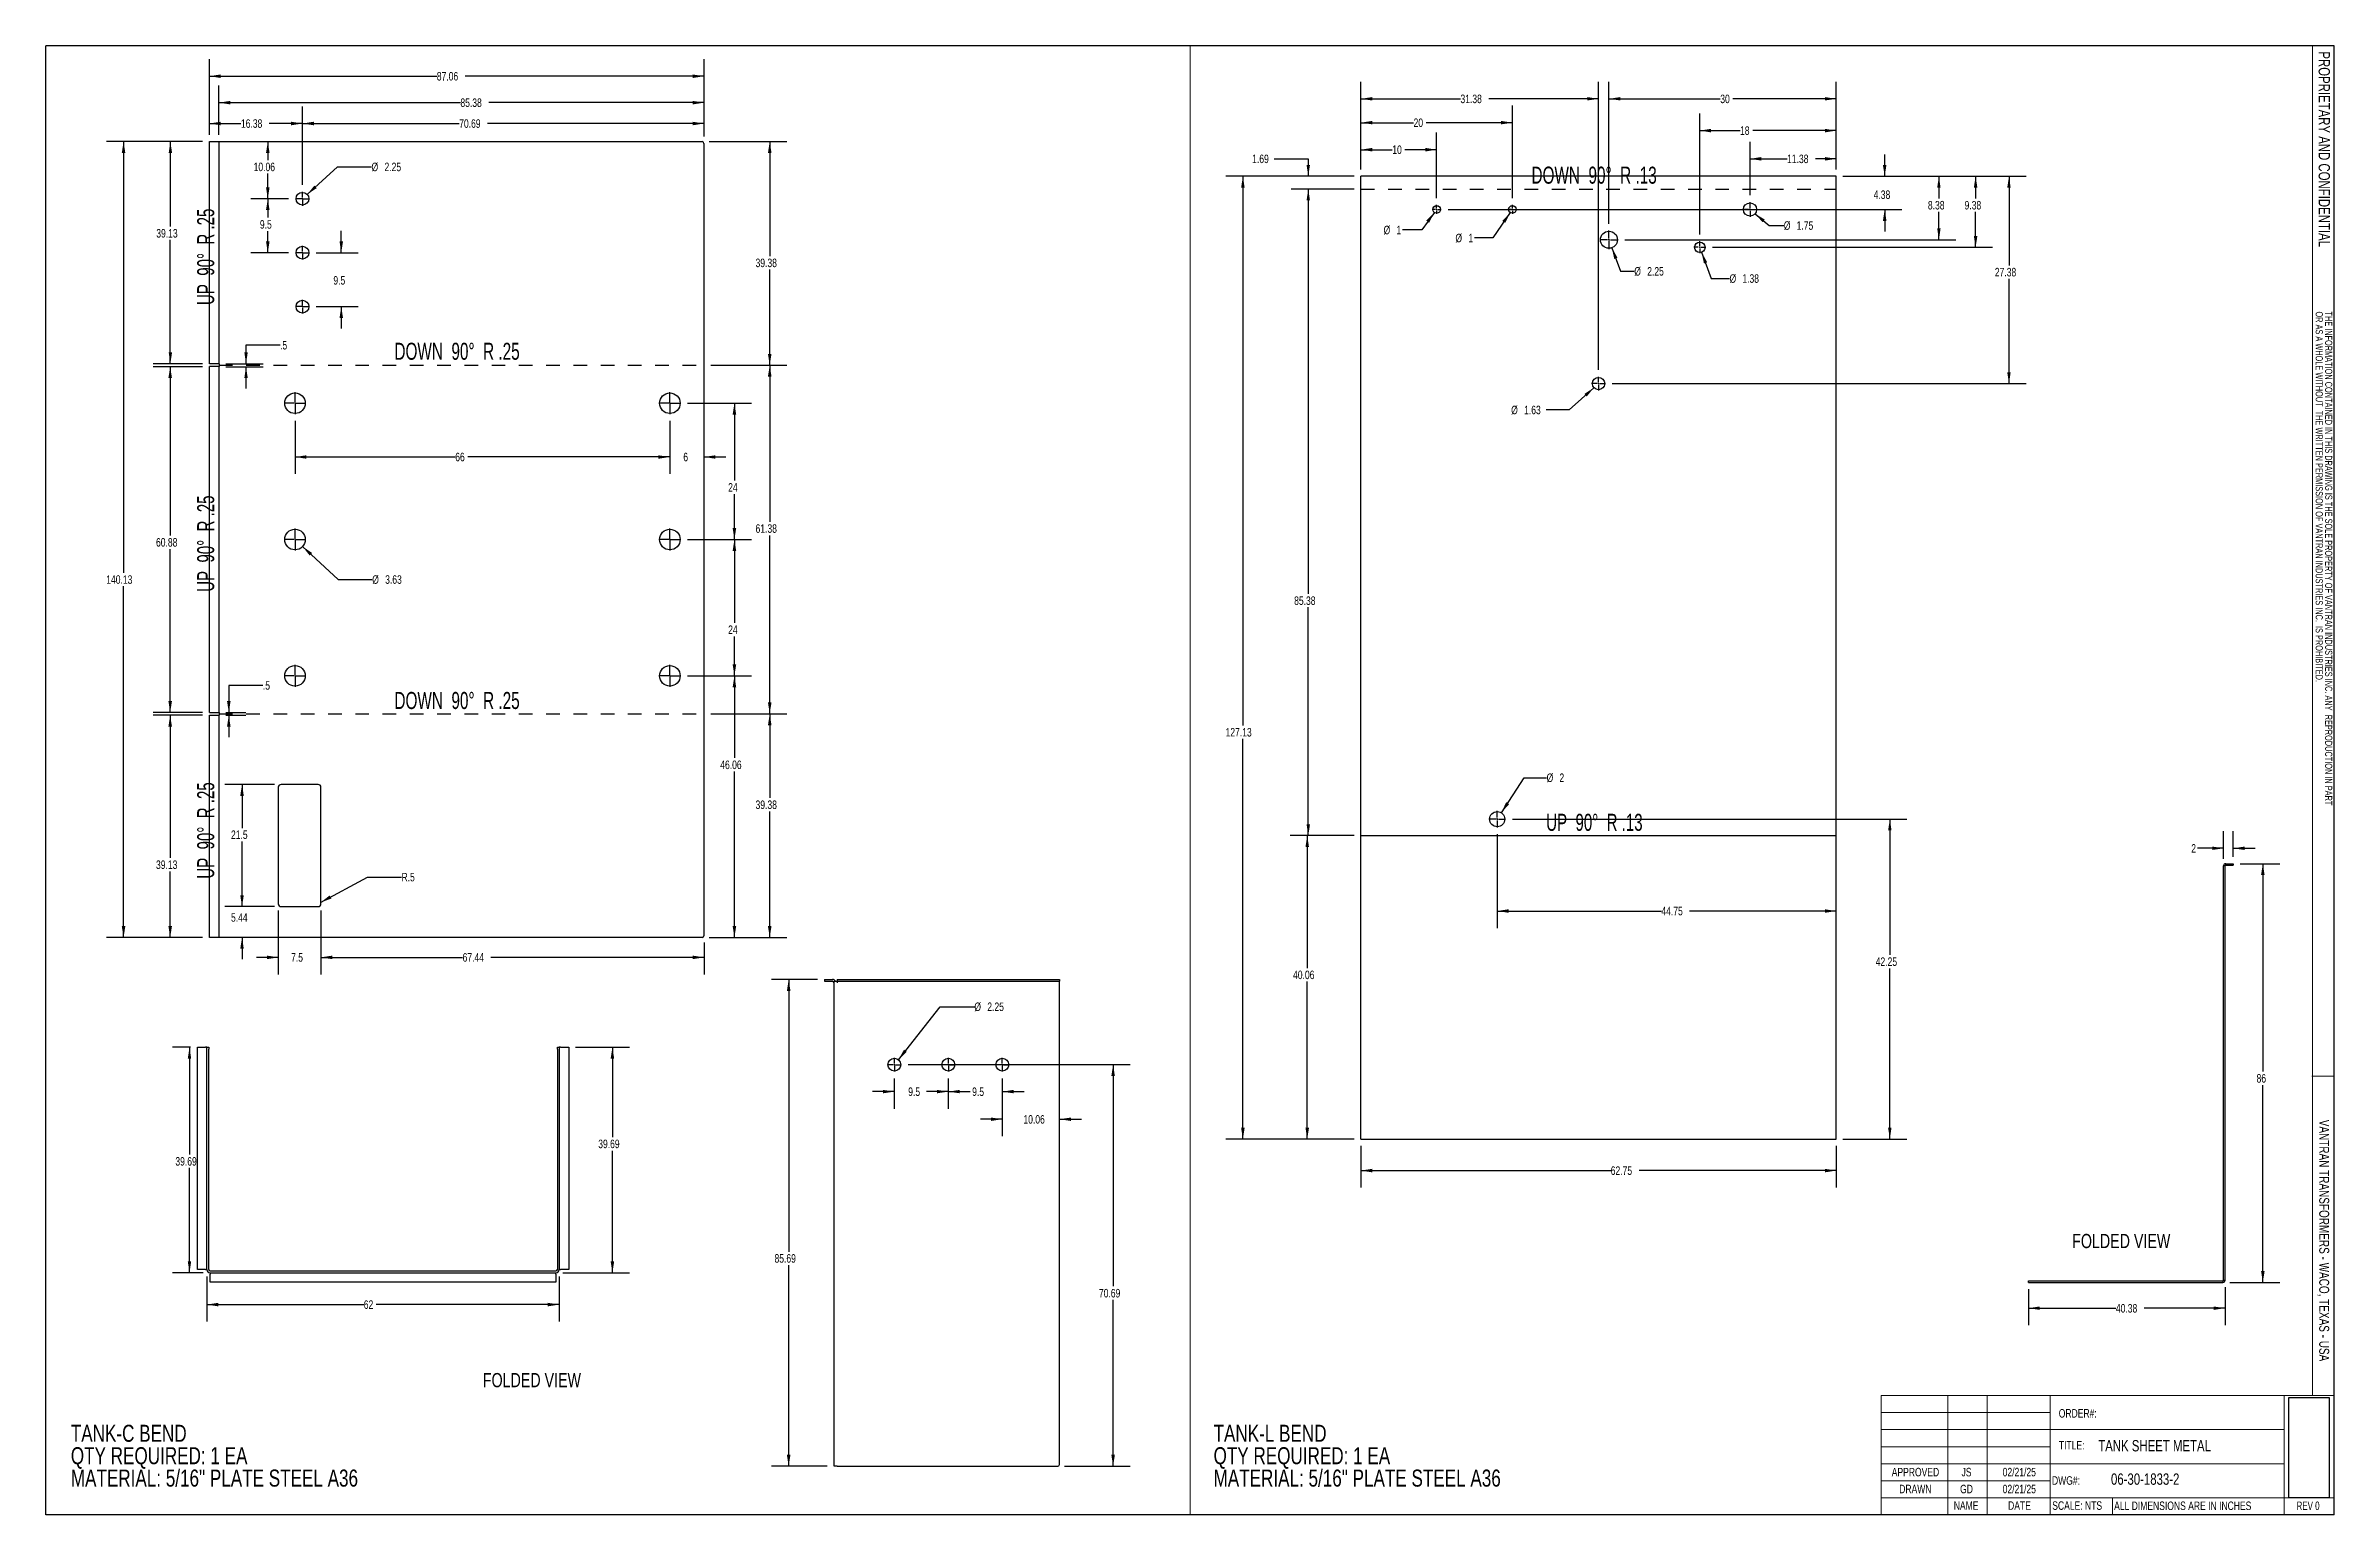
# Model space of a CAD drawing. Header units: inches. Extents: x 0.1 to 16.9, y 0.1 to 10.9.
import ezdxf

# ---------------------------------------------------------------- set-up
doc = ezdxf.new("R2010")
doc.units = ezdxf.units.IN
doc.header["$MEASUREMENT"] = 0
doc.linetypes.add('HIDDEN', pattern=[0.075, 0.05, -0.025])
doc.layers.add('FORMAT', color=7, linetype='Continuous')
doc.styles.add('SLDTEXTSTYLE0', font='TXT', dxfattribs={"width": 0.75})
doc.styles.add('SLDTEXTSTYLE1', font='TXT', dxfattribs={"width": 0.7})
doc.styles.add('SLDTEXTSTYLE2', font='TXT', dxfattribs={"width": 0.660714})
doc.styles.add('SLDTEXTSTYLE3', font='TXT', dxfattribs={"width": 0.671875})
doc.dimstyles.new('SLDDIMSTYLE0', dxfattribs={"dimtxt": 0.0625, "dimasz": 0.083333, "dimexe": 0, "dimexo": 0.0625, "dimgap": 0.015625, "dimtad": 0, "dimtih": 1, "dimtoh": 1, "dimlfac": 24, "dimrnd": 1e-09, "dimzin": 12, "dimdsep": 46, "dimtxsty": 'SLDTEXTSTYLE0', "dimsah": 1, "dimcen": 0.09, "dimadec": 0, "dimazin": 3, "dimtfac": 1, "dimtofl": 0, "dimtmove": 0, "dimatfit": 3, "dimfxl": 0, "dimfrac": 2, "dimtolj": 1, "dimtzin": 12, "dimarcsym": 0})
doc.dimstyles.new('SLDDIMSTYLE1', dxfattribs={"dimtxt": 0.0625, "dimasz": 0.083333, "dimexe": 0, "dimexo": 0.0625, "dimgap": 0.015625, "dimtad": 0, "dimtih": 1, "dimtoh": 1, "dimlfac": 28, "dimrnd": 1e-09, "dimzin": 12, "dimdsep": 46, "dimtxsty": 'SLDTEXTSTYLE0', "dimsah": 1, "dimcen": 0.09, "dimadec": 0, "dimazin": 3, "dimtfac": 1, "dimtmove": 0, "dimatfit": 0, "dimfxl": 0, "dimfrac": 2, "dimtolj": 1, "dimtzin": 12, "dimarcsym": 0})
doc.dimstyles.new('SLDDIMSTYLE2', dxfattribs={"dimtxt": 0.0625, "dimasz": 0.083333, "dimexe": 0, "dimexo": 0.0625, "dimgap": 0.015625, "dimtad": 0, "dimtih": 1, "dimtoh": 1, "dimlfac": 28, "dimrnd": 1e-09, "dimzin": 12, "dimdsep": 46, "dimtxsty": 'SLDTEXTSTYLE0', "dimsah": 1, "dimcen": 0.09, "dimadec": 0, "dimazin": 3, "dimtfac": 1, "dimtofl": 0, "dimtmove": 0, "dimatfit": 3, "dimfxl": 0, "dimfrac": 2, "dimtolj": 1, "dimtzin": 12, "dimarcsym": 0})
doc.dimstyles.new('SLDDIMSTYLE3', dxfattribs={"dimtxt": 0.0625, "dimasz": 0.083333, "dimexe": 0, "dimexo": 0.0625, "dimgap": 0.015625, "dimtad": 0, "dimtih": 1, "dimtoh": 1, "dimlfac": 24, "dimrnd": 1e-09, "dimzin": 12, "dimdsep": 46, "dimtxsty": 'SLDTEXTSTYLE0', "dimsah": 1, "dimcen": 0, "dimadec": 0, "dimazin": 3, "dimtfac": 1, "dimtofl": 0, "dimtmove": 0, "dimatfit": 3, "dimfxl": 0, "dimfrac": 2, "dimtolj": 1, "dimtzin": 12, "dimarcsym": 0})
doc.dimstyles.new('SLDDIMSTYLE4', dxfattribs={"dimtxt": 0.0625, "dimasz": 0.083333, "dimexe": 0, "dimexo": 0.0625, "dimgap": 0.015625, "dimtad": 0, "dimtih": 1, "dimtoh": 1, "dimlfac": 24, "dimrnd": 1e-09, "dimzin": 12, "dimdsep": 46, "dimtxsty": 'SLDTEXTSTYLE0', "dimsah": 1, "dimcen": 0.09, "dimadec": 0, "dimazin": 3, "dimtfac": 1, "dimtmove": 0, "dimatfit": 0, "dimfxl": 0, "dimfrac": 2, "dimtolj": 1, "dimtzin": 12, "dimarcsym": 0})
doc.dimstyles.new('SLDDIMSTYLE5', dxfattribs={"dimtxt": 0.0625, "dimasz": 0.083333, "dimexe": 0, "dimexo": 0.0625, "dimgap": 0.015625, "dimtad": 0, "dimtih": 1, "dimtoh": 1, "dimlfac": 18, "dimrnd": 1e-09, "dimzin": 12, "dimdsep": 46, "dimtxsty": 'SLDTEXTSTYLE0', "dimsah": 1, "dimcen": 0.09, "dimadec": 0, "dimazin": 3, "dimtfac": 1, "dimtofl": 0, "dimtmove": 0, "dimatfit": 3, "dimfxl": 0, "dimfrac": 2, "dimtolj": 1, "dimtzin": 12, "dimarcsym": 0})
doc.dimstyles.new('SLDDIMSTYLE6', dxfattribs={"dimtxt": 0.0625, "dimasz": 0.083333, "dimexe": 0, "dimexo": 0.0625, "dimgap": 0.015625, "dimtad": 0, "dimtih": 1, "dimtoh": 1, "dimlfac": 18, "dimrnd": 1e-09, "dimzin": 12, "dimdsep": 46, "dimtxsty": 'SLDTEXTSTYLE0', "dimsah": 1, "dimcen": 0.09, "dimadec": 0, "dimazin": 3, "dimtfac": 1, "dimtmove": 0, "dimatfit": 0, "dimfxl": 0, "dimfrac": 2, "dimtolj": 1, "dimtzin": 12, "dimarcsym": 0})
doc.dimstyles.new('SLDDIMSTYLE7', dxfattribs={"dimtxt": 0.0625, "dimasz": 0.083333, "dimexe": 0, "dimexo": 0.0625, "dimgap": 0.015625, "dimtad": 0, "dimtih": 1, "dimtoh": 1, "dimlfac": 18, "dimrnd": 1e-09, "dimzin": 12, "dimdsep": 46, "dimtxsty": 'SLDTEXTSTYLE0', "dimsah": 1, "dimcen": 0, "dimadec": 0, "dimazin": 3, "dimtfac": 1, "dimtofl": 0, "dimtmove": 0, "dimatfit": 3, "dimfxl": 0, "dimfrac": 2, "dimtolj": 1, "dimtzin": 12, "dimarcsym": 0})
doc.dimstyles.new('SLDDIMSTYLE8', dxfattribs={"dimtxt": 0.0625, "dimasz": 0.083333, "dimexe": 0, "dimexo": 0.0625, "dimgap": 0.015625, "dimtad": 0, "dimtih": 1, "dimtoh": 1, "dimlfac": 24, "dimrnd": 1e-09, "dimzin": 12, "dimdsep": 46, "dimtxsty": 'SLDTEXTSTYLE0', "dimsah": 1, "dimcen": 0, "dimadec": 0, "dimazin": 3, "dimtfac": 1, "dimtofl": 0, "dimtmove": 0, "dimatfit": 3, "dimfxl": 0, "dimfrac": 2, "dimtolj": 1, "dimtzin": 12, "dimarcsym": 0})
picture_1 = doc.add_image_def('image1.bmp', size_in_pixel=(535, 215))

msp = doc.modelspace()

# ---------------------------------------------------------------- texts
at = {"color": 7, "linetype": 'Continuous', "lineweight": 0}
for s, insert, char_height, attachment_point, rotation, style in [('PROPRIETARY AND CONFIDENTIAL', (16.86243, 10.85309), 0.0833333, 1, 270, 'SLDTEXTSTYLE0'), ('UP  90°  R .25', (1.21686, 9.34614), 0.125, 2, 90, 'SLDTEXTSTYLE2'), ('OR AS A WHOLE WITHOUT  THE WRITTEN PERMISSION OF VANTRAN INDUSTRIES INC.  IS PROHIBITED.', (16.80984, 8.94538), 0.0520833, 1, 270, 'SLDTEXTSTYLE0'), ('THE INFORMATION CONTAINED IN THIS DRAWING IS THE SOLE PROPERTY OF VANTRAN INDUSTRIES INC. ANY  REPRODUCTION IN PART', (16.87928, 8.94538), 0.05208333, 1, 270, 'SLDTEXTSTYLE0'), ('UP  90°  R .25', (1.21686, 7.24197), 0.125, 2, 90, 'SLDTEXTSTYLE2'), ('UP  90°  R .25', (1.21686, 5.1378), 0.125, 2, 90, 'SLDTEXTSTYLE2'), ('VANTRAN TRANSFORMERS - WACO, TEXAS - USA', (16.85648, 2.13005), 0.0729167, 2, 270, 'SLDTEXTSTYLE0')]:
    msp.add_mtext(s, dxfattribs=dict(at, insert=insert, char_height=char_height, attachment_point=attachment_point, rotation=rotation, style=style))
for s, insert, char_height, attachment_point, style in [('DOWN  90°  R .13', (11.46439, 10.00774), 0.125, 2, 'SLDTEXTSTYLE3'), ('DOWN  90°  R .25', (3.12343, 8.71577), 0.125, 2, 'SLDTEXTSTYLE3'), ('DOWN  90°  R .25', (3.12343, 6.15406), 0.125, 2, 'SLDTEXTSTYLE3'), ('UP  90°  R .13', (11.4666, 5.26026), 0.125, 2, 'SLDTEXTSTYLE2'), ('FOLDED VIEW', (14.97154, 2.17843), 0.1041667, 1, 'SLDTEXTSTYLE0'), ('FOLDED VIEW', (3.31268, 1.15794), 0.1041667, 1, 'SLDTEXTSTYLE0'), ('ORDER#:', (14.87279, 0.89371), 0.0625, 1, 'SLDTEXTSTYLE0'), ('TANK-C BEND', (0.2901, 0.77843), 0.125, 1, 'SLDTEXTSTYLE0'), ('TANK-L BEND', (8.67283, 0.77843), 0.125, 1, 'SLDTEXTSTYLE0'), ('QTY REQUIRED: 1 EA', (0.2901, 0.61406), 0.125, 1, 'SLDTEXTSTYLE0'), ('QTY REQUIRED: 1 EA', (8.67283, 0.61406), 0.125, 1, 'SLDTEXTSTYLE0'), ('TITLE:', (14.87373, 0.65952), 0.0625, 1, 'SLDTEXTSTYLE0'), ('TANK SHEET METAL', (15.57591, 0.66645), 0.0833333, 2, 'SLDTEXTSTYLE0'), ('MATERIAL: 5/16" PLATE STEEL A36', (0.2901, 0.44969), 0.125, 1, 'SLDTEXTSTYLE0'), ('MATERIAL: 5/16" PLATE STEEL A36', (8.67283, 0.44969), 0.125, 1, 'SLDTEXTSTYLE0'), ('APPROVED', (13.82175, 0.4624), 0.0625, 2, 'SLDTEXTSTYLE0'), ('DRAWN', (13.82097, 0.33836), 0.0625, 2, 'SLDTEXTSTYLE0'), ('GD', (14.19631, 0.33836), 0.0625, 2, 'SLDTEXTSTYLE0'), ('JS', (14.19626, 0.4624), 0.0625, 2, 'SLDTEXTSTYLE0'), ('02/21/25', (14.58343, 0.4624), 0.0625, 2, 'SLDTEXTSTYLE0'), ('02/21/25', (14.58343, 0.33836), 0.0625, 2, 'SLDTEXTSTYLE0'), ('DWG#:', (14.82321, 0.4008), 0.0625, 1, 'SLDTEXTSTYLE0'), ('06-30-1833-2', (15.50697, 0.42152), 0.0833333, 2, 'SLDTEXTSTYLE0'), ('NAME', (14.19323, 0.21688), 0.0625, 2, 'SLDTEXTSTYLE0'), ('DATE', (14.58487, 0.21688), 0.0625, 2, 'SLDTEXTSTYLE0'), ('SCALE: NTS', (14.82516, 0.21688), 0.0625, 1, 'SLDTEXTSTYLE0'), ('ALL DIMENSIONS ARE IN INCHES', (15.27902, 0.21531), 0.0625, 1, 'SLDTEXTSTYLE0'), ('REV 0', (16.70165, 0.21531), 0.0625, 2, 'SLDTEXTSTYLE1')]:
    msp.add_mtext(s, dxfattribs=dict(at, insert=insert, char_height=char_height, attachment_point=attachment_point, style=style))

# ---------------------------------------------------------------- blocks, each defined once
blk = doc.blocks.new('_D')
at = {"layer": 'FORMAT', "color": 7}
for p, q in [((1.289, 1.867), (1.289, 1.535)), ((3.872, 1.867), (3.872, 1.535)), ((1.289, 1.66), (2.439, 1.66)), ((3.872, 1.66), (2.531, 1.66))]:
    blk.add_line(p, q, dxfattribs=at)
for points in [[(1.289, 1.66), (1.372, 1.647), (1.372, 1.673)], [(3.872, 1.66), (3.789, 1.673), (3.789, 1.647)]]:
    blk.add_solid(points, dxfattribs=at)
at = {"layer": 'FORMAT', "color": 7, "insert": (2.439, 1.691), "char_height": 0.0625, "attachment_point": 1, "style": 'SLDTEXTSTYLE0'}
blk.add_mtext('62', dxfattribs=at)
blk = doc.blocks.new('_D_1')
at = {"layer": 'FORMAT', "color": 7}
for p, q in [((1.169, 3.548), (1.036, 3.548)), ((1.161, 3.548), (1.161, 2.761)), ((1.161, 1.894), (1.161, 2.662)), ((1.262, 1.894), (1.036, 1.894))]:
    blk.add_line(p, q, dxfattribs=at)
for points in [[(1.161, 3.548), (1.148, 3.464), (1.173, 3.464)], [(1.161, 1.894), (1.173, 1.977), (1.148, 1.977)]]:
    blk.add_solid(points, dxfattribs=at)
at = {"layer": 'FORMAT', "color": 7, "insert": (1.057, 2.742), "char_height": 0.0625, "attachment_point": 1, "style": 'SLDTEXTSTYLE0'}
blk.add_mtext('39.69', dxfattribs=at)
blk = doc.blocks.new('_D_2')
at = {"layer": 'FORMAT'}
for p, q in [((3.993, 3.548), (4.388, 3.548)), ((4.263, 3.548), (4.263, 2.888)), ((4.263, 1.894), (4.263, 2.789)), ((3.899, 1.894), (4.388, 1.894))]:
    blk.add_line(p, q, dxfattribs=at)
for points in [[(4.263, 3.548), (4.25, 3.464), (4.276, 3.464)], [(4.263, 1.894), (4.276, 1.977), (4.25, 1.977)]]:
    blk.add_solid(points, dxfattribs=at)
at = {"layer": 'FORMAT', "insert": (4.159, 2.87), "char_height": 0.0625, "attachment_point": 1, "style": 'SLDTEXTSTYLE0'}
blk.add_mtext('39.69', dxfattribs=at)
blk = doc.blocks.new('_D_3')
at = {"layer": 'FORMAT', "color": 7}
for p, q in [((16.082, 4.929), (16.082, 5.132)), ((16.153, 4.944), (16.153, 5.132)), ((16.082, 5.007), (15.891, 5.007)), ((16.153, 5.007), (16.314, 5.007))]:
    blk.add_line(p, q, dxfattribs=at)
for points in [[(16.082, 5.007), (15.999, 5.02), (15.999, 4.995)], [(16.153, 5.007), (16.237, 4.995), (16.237, 5.02)]]:
    blk.add_solid(points, dxfattribs=at)
at = {"layer": 'FORMAT', "color": 7, "insert": (15.845, 5.038), "char_height": 0.0625, "attachment_point": 1, "style": 'SLDTEXTSTYLE0'}
blk.add_mtext('2', dxfattribs=at)
blk = doc.blocks.new('_D_4')
at = {"layer": 'FORMAT', "color": 7}
for p, q in [((14.651, 1.773), (14.651, 1.509)), ((16.093, 1.789), (16.093, 1.509)), ((14.651, 1.634), (15.292, 1.634)), ((16.093, 1.634), (15.5, 1.634))]:
    blk.add_line(p, q, dxfattribs=at)
for points in [[(14.651, 1.634), (14.734, 1.621), (14.734, 1.646)], [(16.093, 1.634), (16.01, 1.646), (16.01, 1.621)]]:
    blk.add_solid(points, dxfattribs=at)
at = {"layer": 'FORMAT', "color": 7, "insert": (15.292, 1.664), "char_height": 0.0625, "attachment_point": 1, "style": 'SLDTEXTSTYLE0'}
blk.add_mtext('40.38', dxfattribs=at)
blk = doc.blocks.new('_D_5')
at = {"layer": 'FORMAT', "color": 7}
for p, q in [((16.203, 4.894), (16.495, 4.894)), ((16.37, 4.894), (16.37, 3.369)), ((16.37, 1.823), (16.37, 3.27)), ((16.127, 1.823), (16.495, 1.823))]:
    blk.add_line(p, q, dxfattribs=at)
for points in [[(16.37, 4.894), (16.357, 4.811), (16.383, 4.811)], [(16.37, 1.823), (16.383, 1.906), (16.357, 1.906)]]:
    blk.add_solid(points, dxfattribs=at)
at = {"layer": 'FORMAT', "color": 7, "insert": (16.324, 3.351), "char_height": 0.0625, "attachment_point": 1, "style": 'SLDTEXTSTYLE0'}
blk.add_mtext('86', dxfattribs=at)
blk = doc.blocks.new('_D_6')
at = {"layer": 'FORMAT'}
for p, q in [((5.768, 4.045), (5.431, 4.045)), ((5.556, 4.045), (5.556, 2.048)), ((5.556, 0.474), (5.556, 1.949)), ((5.839, 0.474), (5.431, 0.474))]:
    blk.add_line(p, q, dxfattribs=at)
for points in [[(5.556, 4.045), (5.543, 3.961), (5.569, 3.961)], [(5.556, 0.474), (5.569, 0.558), (5.543, 0.558)]]:
    blk.add_solid(points, dxfattribs=at)
at = {"layer": 'FORMAT', "insert": (5.452, 2.03), "char_height": 0.0625, "attachment_point": 1, "style": 'SLDTEXTSTYLE0'}
blk.add_mtext('85.69', dxfattribs=at)
blk = doc.blocks.new('_D_7')
at = {"layer": 'FORMAT'}
for p, q in [((6.432, 3.42), (8.061, 3.42)), ((7.936, 3.42), (7.936, 1.794)), ((7.936, 0.474), (7.936, 1.695)), ((7.579, 0.474), (8.061, 0.474))]:
    blk.add_line(p, q, dxfattribs=at)
for points in [[(7.936, 3.42), (7.923, 3.336), (7.949, 3.336)], [(7.936, 0.474), (7.949, 0.558), (7.923, 0.558)]]:
    blk.add_solid(points, dxfattribs=at)
at = {"layer": 'FORMAT', "insert": (7.832, 1.775), "char_height": 0.0625, "attachment_point": 1, "style": 'SLDTEXTSTYLE0'}
blk.add_mtext('70.69', dxfattribs=at)
blk = doc.blocks.new('_D_8')
at = {"layer": 'FORMAT'}
for p, q in [((6.361, 3.456), (6.668, 3.845)), ((6.668, 3.845), (6.918, 3.845))]:
    blk.add_line(p, q, dxfattribs=at)
blk.add_solid([(6.361, 3.456), (6.422, 3.514), (6.402, 3.53)], dxfattribs=at)
at = {"layer": 'FORMAT', "char_height": 0.0625, "attachment_point": 1, "style": 'SLDTEXTSTYLE0'}
for s, insert in [('%%c', (6.918, 3.876)), ('2.25', (7.013, 3.876))]:
    blk.add_mtext(s, dxfattribs=dict(at, insert=insert))
blk = doc.blocks.new('_D_9')
at = {"layer": 'FORMAT'}
for p, q in [((6.331, 3.222), (6.171, 3.222)), ((6.331, 3.319), (6.331, 3.097)), ((6.727, 3.319), (6.727, 3.097)), ((6.727, 3.222), (6.887, 3.222))]:
    blk.add_line(p, q, dxfattribs=at)
for points in [[(6.331, 3.222), (6.248, 3.235), (6.248, 3.21)], [(6.727, 3.222), (6.811, 3.21), (6.811, 3.235)]]:
    blk.add_solid(points, dxfattribs=at)
at = {"layer": 'FORMAT', "insert": (6.433, 3.253), "char_height": 0.0625, "attachment_point": 1, "style": 'SLDTEXTSTYLE0'}
blk.add_mtext('9.5', dxfattribs=at)
blk = doc.blocks.new('_D_10')
at = {"layer": 'FORMAT'}
for p, q in [((6.727, 3.222), (6.567, 3.222)), ((6.727, 3.319), (6.727, 3.097)), ((7.123, 3.319), (7.123, 3.097)), ((7.123, 3.222), (7.283, 3.222))]:
    blk.add_line(p, q, dxfattribs=at)
for points in [[(6.727, 3.222), (6.644, 3.235), (6.644, 3.21)], [(7.123, 3.222), (7.206, 3.21), (7.206, 3.235)]]:
    blk.add_solid(points, dxfattribs=at)
at = {"layer": 'FORMAT', "insert": (6.902, 3.253), "char_height": 0.0625, "attachment_point": 1, "style": 'SLDTEXTSTYLE0'}
blk.add_mtext('9.5', dxfattribs=at)
blk = doc.blocks.new('_D_11')
at = {"layer": 'FORMAT'}
for p, q in [((7.123, 3.319), (7.123, 2.895)), ((7.123, 3.02), (6.963, 3.02)), ((7.542, 3.02), (7.703, 3.02))]:
    blk.add_line(p, q, dxfattribs=at)
for points in [[(7.123, 3.02), (7.04, 3.032), (7.04, 3.007)], [(7.542, 3.02), (7.626, 3.007), (7.626, 3.032)]]:
    blk.add_solid(points, dxfattribs=at)
at = {"layer": 'FORMAT', "insert": (7.278, 3.05), "char_height": 0.0625, "attachment_point": 1, "style": 'SLDTEXTSTYLE0'}
blk.add_mtext('10.06', dxfattribs=at)
blk = doc.blocks.new('SW_CENTERMARKSYMBOL_12')
at = {"layer": 'FORMAT', "color": 0}
for p, q in [((0, 0), (-0.004, 0)), ((0, 0.008), (0, 0.051)), ((0, 0), (0, 0.004)), ((0, 0), (0.004, 0)), ((0, 0), (0, -0.004)), ((0.008, 0), (0.051, 0)), ((-0.008, 0), (-0.051, 0)), ((0, -0.008), (0, -0.051))]:
    blk.add_line(p, q, dxfattribs=at)
blk = doc.blocks.new('SW_CENTERMARKSYMBOL_13')
at = {"layer": 'FORMAT', "color": 0}
for p, q in [((0, 0), (-0.004, 0)), ((0, 0.008), (0, 0.051)), ((0, 0), (0, 0.004)), ((0, 0), (0.004, 0)), ((0, 0), (0, -0.004)), ((0.008, 0), (0.051, 0)), ((-0.008, 0), (-0.051, 0)), ((0, -0.008), (0, -0.051))]:
    blk.add_line(p, q, dxfattribs=at)
blk = doc.blocks.new('SW_CENTERMARKSYMBOL_14')
at = {"layer": 'FORMAT', "color": 0}
for p, q in [((-0.008, 0), (-0.051, 0)), ((0, 0), (-0.004, 0)), ((0, 0.008), (0, 0.051)), ((0, 0), (0, 0.004)), ((0, 0), (0.004, 0)), ((0, 0), (0, -0.004)), ((0.008, 0), (0.051, 0)), ((0, -0.008), (0, -0.051))]:
    blk.add_line(p, q, dxfattribs=at)
blk = doc.blocks.new('_D_12')
at = {"layer": 'FORMAT'}
for p, q in [((10.865, 5.221), (13.759, 5.221)), ((13.634, 5.221), (13.634, 4.226)), ((13.634, 2.874), (13.634, 4.126)), ((13.29, 2.874), (13.759, 2.874))]:
    blk.add_line(p, q, dxfattribs=at)
for points in [[(13.634, 5.221), (13.621, 5.138), (13.646, 5.138)], [(13.634, 2.874), (13.646, 2.957), (13.621, 2.957)]]:
    blk.add_solid(points, dxfattribs=at)
at = {"layer": 'FORMAT', "insert": (13.53, 4.207), "char_height": 0.0625, "attachment_point": 1, "style": 'SLDTEXTSTYLE0'}
blk.add_mtext('42.25', dxfattribs=at)
blk = doc.blocks.new('_D_13')
at = {"layer": 'FORMAT'}
for p, q in [((10.754, 5.11), (10.754, 4.422)), ((10.754, 4.547), (11.958, 4.547)), ((13.24, 4.547), (12.165, 4.547))]:
    blk.add_line(p, q, dxfattribs=at)
for points in [[(10.754, 4.547), (10.837, 4.534), (10.837, 4.56)], [(13.24, 4.547), (13.157, 4.56), (13.157, 4.534)]]:
    blk.add_solid(points, dxfattribs=at)
at = {"layer": 'FORMAT', "insert": (11.958, 4.578), "char_height": 0.0625, "attachment_point": 1, "style": 'SLDTEXTSTYLE0'}
blk.add_mtext('44.75', dxfattribs=at)
blk = doc.blocks.new('_D_14')
at = {"layer": 'FORMAT'}
for p, q in [((13.596, 9.937), (13.596, 10.097)), ((13.29, 9.937), (13.721, 9.937)), ((10.393, 9.694), (13.721, 9.694)), ((13.596, 9.694), (13.596, 9.533))]:
    blk.add_line(p, q, dxfattribs=at)
for points in [[(13.596, 9.937), (13.609, 10.02), (13.583, 10.02)], [(13.596, 9.694), (13.583, 9.61), (13.609, 9.61)]]:
    blk.add_solid(points, dxfattribs=at)
at = {"layer": 'FORMAT', "insert": (13.515, 9.833), "char_height": 0.0625, "attachment_point": 1, "style": 'SLDTEXTSTYLE0'}
blk.add_mtext('4.38', dxfattribs=at)
blk = doc.blocks.new('_D_15')
at = {"layer": 'FORMAT'}
for p, q in [((13.29, 9.937), (14.119, 9.937)), ((13.994, 9.937), (13.994, 9.774)), ((13.994, 9.471), (13.994, 9.675)), ((11.691, 9.471), (14.119, 9.471))]:
    blk.add_line(p, q, dxfattribs=at)
for points in [[(13.994, 9.937), (13.981, 9.853), (14.006, 9.853)], [(13.994, 9.471), (14.006, 9.555), (13.981, 9.555)]]:
    blk.add_solid(points, dxfattribs=at)
at = {"layer": 'FORMAT', "insert": (13.913, 9.756), "char_height": 0.0625, "attachment_point": 1, "style": 'SLDTEXTSTYLE0'}
blk.add_mtext('8.38', dxfattribs=at)
blk = doc.blocks.new('_D_16')
at = {"layer": 'FORMAT'}
for p, q in [((13.29, 9.937), (14.388, 9.937)), ((14.263, 9.937), (14.263, 9.774)), ((14.263, 9.416), (14.263, 9.675)), ((12.334, 9.416), (14.388, 9.416))]:
    blk.add_line(p, q, dxfattribs=at)
for points in [[(14.263, 9.937), (14.25, 9.853), (14.276, 9.853)], [(14.263, 9.416), (14.276, 9.499), (14.25, 9.499)]]:
    blk.add_solid(points, dxfattribs=at)
at = {"layer": 'FORMAT', "insert": (14.182, 9.756), "char_height": 0.0625, "attachment_point": 1, "style": 'SLDTEXTSTYLE0'}
blk.add_mtext('9.38', dxfattribs=at)
blk = doc.blocks.new('_D_17')
at = {"layer": 'FORMAT'}
for p, q in [((13.29, 9.937), (14.633, 9.937)), ((14.508, 9.937), (14.508, 9.283)), ((14.508, 8.416), (14.508, 9.184)), ((11.598, 8.416), (14.633, 8.416))]:
    blk.add_line(p, q, dxfattribs=at)
for points in [[(14.508, 9.937), (14.495, 9.853), (14.52, 9.853)], [(14.508, 8.416), (14.52, 8.499), (14.495, 8.499)]]:
    blk.add_solid(points, dxfattribs=at)
at = {"layer": 'FORMAT', "insert": (14.404, 9.265), "char_height": 0.0625, "attachment_point": 1, "style": 'SLDTEXTSTYLE0'}
blk.add_mtext('27.38', dxfattribs=at)
blk = doc.blocks.new('_D_18')
at = {"layer": 'FORMAT'}
for p, q in [((9.754, 9.987), (9.754, 10.257)), ((10.309, 9.777), (10.309, 10.257)), ((9.754, 10.132), (9.984, 10.132)), ((10.309, 10.132), (10.077, 10.132))]:
    blk.add_line(p, q, dxfattribs=at)
for points in [[(9.754, 10.132), (9.837, 10.119), (9.837, 10.145)], [(10.309, 10.132), (10.226, 10.145), (10.226, 10.119)]]:
    blk.add_solid(points, dxfattribs=at)
at = {"layer": 'FORMAT', "insert": (9.984, 10.163), "char_height": 0.0625, "attachment_point": 1, "style": 'SLDTEXTSTYLE0'}
blk.add_mtext('10', dxfattribs=at)
blk = doc.blocks.new('_D_19')
at = {"layer": 'FORMAT'}
for p, q in [((9.754, 9.987), (9.754, 10.455)), ((10.865, 9.777), (10.865, 10.455)), ((9.754, 10.33), (10.14, 10.33)), ((10.865, 10.33), (10.233, 10.33))]:
    blk.add_line(p, q, dxfattribs=at)
for points in [[(9.754, 10.33), (9.837, 10.318), (9.837, 10.343)], [(10.865, 10.33), (10.782, 10.343), (10.782, 10.318)]]:
    blk.add_solid(points, dxfattribs=at)
at = {"layer": 'FORMAT', "insert": (10.14, 10.361), "char_height": 0.0625, "attachment_point": 1, "style": 'SLDTEXTSTYLE0'}
blk.add_mtext('20', dxfattribs=at)
blk = doc.blocks.new('_D_20')
at = {"layer": 'FORMAT'}
for p, q in [((9.754, 9.987), (9.754, 10.63)), ((11.497, 8.516), (11.497, 10.63)), ((9.754, 10.505), (10.484, 10.505)), ((11.497, 10.505), (10.692, 10.505))]:
    blk.add_line(p, q, dxfattribs=at)
for points in [[(9.754, 10.505), (9.837, 10.493), (9.837, 10.518)], [(11.497, 10.505), (11.414, 10.518), (11.414, 10.493)]]:
    blk.add_solid(points, dxfattribs=at)
at = {"layer": 'FORMAT', "insert": (10.484, 10.536), "char_height": 0.0625, "attachment_point": 1, "style": 'SLDTEXTSTYLE0'}
blk.add_mtext('31.38', dxfattribs=at)
blk = doc.blocks.new('_D_21')
at = {"layer": 'FORMAT'}
for p, q in [((11.573, 9.589), (11.573, 10.63)), ((13.24, 9.987), (13.24, 10.63)), ((11.573, 10.505), (12.39, 10.505)), ((13.24, 10.505), (12.482, 10.505))]:
    blk.add_line(p, q, dxfattribs=at)
for points in [[(11.573, 10.505), (11.657, 10.493), (11.657, 10.518)], [(13.24, 10.505), (13.157, 10.518), (13.157, 10.493)]]:
    blk.add_solid(points, dxfattribs=at)
at = {"layer": 'FORMAT', "insert": (12.39, 10.536), "char_height": 0.0625, "attachment_point": 1, "style": 'SLDTEXTSTYLE0'}
blk.add_mtext('30', dxfattribs=at)
blk = doc.blocks.new('_D_22')
at = {"layer": 'FORMAT'}
for p, q in [((12.608, 9.798), (12.608, 10.19)), ((13.24, 9.987), (13.24, 10.19)), ((12.608, 10.065), (12.88, 10.065)), ((13.24, 10.065), (13.088, 10.065))]:
    blk.add_line(p, q, dxfattribs=at)
for points in [[(12.608, 10.065), (12.691, 10.052), (12.691, 10.078)], [(13.24, 10.065), (13.157, 10.078), (13.157, 10.052)]]:
    blk.add_solid(points, dxfattribs=at)
at = {"layer": 'FORMAT', "insert": (12.88, 10.096), "char_height": 0.0625, "attachment_point": 1, "style": 'SLDTEXTSTYLE0'}
blk.add_mtext('11.38', dxfattribs=at)
blk = doc.blocks.new('_D_23')
at = {"layer": 'FORMAT'}
for p, q in [((12.24, 9.51), (12.24, 10.397)), ((12.24, 10.272), (12.535, 10.272)), ((13.24, 10.272), (12.628, 10.272)), ((13.24, 9.987), (13.24, 10.397))]:
    blk.add_line(p, q, dxfattribs=at)
for points in [[(12.24, 10.272), (12.323, 10.259), (12.323, 10.285)], [(13.24, 10.272), (13.157, 10.285), (13.157, 10.259)]]:
    blk.add_solid(points, dxfattribs=at)
at = {"layer": 'FORMAT', "insert": (12.535, 10.303), "char_height": 0.0625, "attachment_point": 1, "style": 'SLDTEXTSTYLE0'}
blk.add_mtext('18', dxfattribs=at)
blk = doc.blocks.new('_D_24')
at = {"layer": 'FORMAT'}
for p, q in [((12.645, 9.662), (12.749, 9.576)), ((12.749, 9.576), (12.856, 9.576))]:
    blk.add_line(p, q, dxfattribs=at)
blk.add_solid([(12.645, 9.662), (12.701, 9.599), (12.717, 9.619)], dxfattribs=at)
at = {"layer": 'FORMAT', "char_height": 0.0625, "attachment_point": 1, "style": 'SLDTEXTSTYLE0'}
for s, insert in [('%%c', (12.856, 9.607)), ('1.75', (12.95, 9.607))]:
    blk.add_mtext(s, dxfattribs=dict(at, insert=insert))
blk = doc.blocks.new('_D_25')
at = {"layer": 'FORMAT'}
for p, q in [((12.253, 9.38), (12.324, 9.187)), ((12.324, 9.187), (12.458, 9.187))]:
    blk.add_line(p, q, dxfattribs=at)
blk.add_solid([(12.253, 9.38), (12.27, 9.297), (12.294, 9.306)], dxfattribs=at)
at = {"layer": 'FORMAT', "char_height": 0.0625, "attachment_point": 1, "style": 'SLDTEXTSTYLE0'}
for s, insert in [('%%c', (12.458, 9.218)), ('1.38', (12.552, 9.218))]:
    blk.add_mtext(s, dxfattribs=dict(at, insert=insert))
blk = doc.blocks.new('_D_26')
at = {"layer": 'FORMAT'}
for p, q in [((11.595, 9.413), (11.658, 9.24)), ((11.658, 9.24), (11.759, 9.24))]:
    blk.add_line(p, q, dxfattribs=at)
blk.add_solid([(11.595, 9.413), (11.612, 9.33), (11.636, 9.339)], dxfattribs=at)
at = {"layer": 'FORMAT', "char_height": 0.0625, "attachment_point": 1, "style": 'SLDTEXTSTYLE0'}
for s, insert in [('%%c', (11.759, 9.271)), ('2.25', (11.854, 9.271))]:
    blk.add_mtext(s, dxfattribs=dict(at, insert=insert))
blk = doc.blocks.new('_D_27')
at = {"layer": 'FORMAT'}
for p, q in [((10.849, 9.671), (10.721, 9.485)), ((10.721, 9.485), (10.588, 9.485))]:
    blk.add_line(p, q, dxfattribs=at)
blk.add_solid([(10.849, 9.671), (10.791, 9.609), (10.813, 9.595)], dxfattribs=at)
at = {"layer": 'FORMAT', "char_height": 0.0625, "attachment_point": 1, "style": 'SLDTEXTSTYLE0'}
for s, insert in [('%%c', (10.447, 9.515)), ('1', (10.542, 9.515))]:
    blk.add_mtext(s, dxfattribs=dict(at, insert=insert))
blk = doc.blocks.new('_D_28')
at = {"layer": 'FORMAT'}
for p, q in [((10.293, 9.671), (10.2, 9.543)), ((10.2, 9.543), (10.06, 9.543))]:
    blk.add_line(p, q, dxfattribs=at)
blk.add_solid([(10.293, 9.671), (10.233, 9.611), (10.254, 9.596)], dxfattribs=at)
at = {"layer": 'FORMAT', "char_height": 0.0625, "attachment_point": 1, "style": 'SLDTEXTSTYLE0'}
for s, insert in [('%%c', (9.92, 9.574)), ('1', (10.014, 9.574))]:
    blk.add_mtext(s, dxfattribs=dict(at, insert=insert))
blk = doc.blocks.new('_D_29')
at = {"layer": 'FORMAT'}
for p, q in [((11.463, 8.386), (11.281, 8.223)), ((11.281, 8.223), (11.112, 8.223))]:
    blk.add_line(p, q, dxfattribs=at)
blk.add_solid([(11.463, 8.386), (11.393, 8.34), (11.41, 8.321)], dxfattribs=at)
at = {"layer": 'FORMAT', "char_height": 0.0625, "attachment_point": 1, "style": 'SLDTEXTSTYLE0'}
for s, insert in [('%%c', (10.856, 8.254)), ('1.63', (10.951, 8.254))]:
    blk.add_mtext(s, dxfattribs=dict(at, insert=insert))
blk = doc.blocks.new('_D_30')
at = {"layer": 'FORMAT'}
for p, q in [((10.784, 5.268), (10.952, 5.525)), ((10.952, 5.525), (11.116, 5.525))]:
    blk.add_line(p, q, dxfattribs=at)
blk.add_solid([(10.784, 5.268), (10.841, 5.331), (10.819, 5.345)], dxfattribs=at)
at = {"layer": 'FORMAT', "char_height": 0.0625, "attachment_point": 1, "style": 'SLDTEXTSTYLE0'}
for s, insert in [('%%c', (11.116, 5.556)), ('2', (11.21, 5.556))]:
    blk.add_mtext(s, dxfattribs=dict(at, insert=insert))
blk = doc.blocks.new('_D_31')
at = {"layer": 'FORMAT'}
for p, q in [((9.704, 5.1), (9.235, 5.1)), ((9.36, 5.1), (9.36, 4.129)), ((9.36, 2.874), (9.36, 4.03)), ((9.704, 2.874), (9.235, 2.874))]:
    blk.add_line(p, q, dxfattribs=at)
for points in [[(9.36, 5.1), (9.347, 5.016), (9.373, 5.016)], [(9.36, 2.874), (9.373, 2.957), (9.347, 2.957)]]:
    blk.add_solid(points, dxfattribs=at)
at = {"layer": 'FORMAT', "insert": (9.256, 4.11), "char_height": 0.0625, "attachment_point": 1, "style": 'SLDTEXTSTYLE0'}
blk.add_mtext('40.06', dxfattribs=at)
blk = doc.blocks.new('_D_32')
at = {"layer": 'FORMAT'}
for p, q in [((9.704, 9.843), (9.243, 9.843)), ((9.368, 9.843), (9.368, 6.874)), ((9.368, 5.1), (9.368, 6.775)), ((9.704, 5.1), (9.243, 5.1))]:
    blk.add_line(p, q, dxfattribs=at)
for points in [[(9.368, 9.843), (9.355, 9.76), (9.38, 9.76)], [(9.368, 5.1), (9.38, 5.183), (9.355, 5.183)]]:
    blk.add_solid(points, dxfattribs=at)
at = {"layer": 'FORMAT', "insert": (9.264, 6.855), "char_height": 0.0625, "attachment_point": 1, "style": 'SLDTEXTSTYLE0'}
blk.add_mtext('85.38', dxfattribs=at)
blk = doc.blocks.new('_D_33')
at = {"layer": 'FORMAT'}
for p, q in [((9.118, 10.065), (9.368, 10.065)), ((9.704, 9.937), (9.243, 9.937)), ((9.368, 10.065), (9.368, 9.937)), ((9.704, 9.843), (9.243, 9.843)), ((9.368, 9.843), (9.368, 9.683))]:
    blk.add_line(p, q, dxfattribs=at)
for points in [[(9.368, 9.937), (9.38, 10.02), (9.355, 10.02)], [(9.368, 9.843), (9.355, 9.76), (9.38, 9.76)]]:
    blk.add_solid(points, dxfattribs=at)
at = {"layer": 'FORMAT', "insert": (8.956, 10.096), "char_height": 0.0625, "attachment_point": 1, "style": 'SLDTEXTSTYLE0'}
blk.add_mtext('1.69', dxfattribs=at)
blk = doc.blocks.new('_D_34')
at = {"layer": 'FORMAT'}
for p, q in [((9.754, 2.824), (9.754, 2.518)), ((13.24, 2.824), (13.24, 2.518)), ((9.754, 2.643), (11.586, 2.643)), ((13.24, 2.643), (11.794, 2.643))]:
    blk.add_line(p, q, dxfattribs=at)
for points in [[(9.754, 2.643), (9.837, 2.63), (9.837, 2.656)], [(13.24, 2.643), (13.157, 2.656), (13.157, 2.63)]]:
    blk.add_solid(points, dxfattribs=at)
at = {"layer": 'FORMAT', "insert": (11.586, 2.674), "char_height": 0.0625, "attachment_point": 1, "style": 'SLDTEXTSTYLE0'}
blk.add_mtext('62.75', dxfattribs=at)
blk = doc.blocks.new('_D_35')
at = {"layer": 'FORMAT'}
for p, q in [((9.704, 9.937), (8.763, 9.937)), ((8.888, 9.937), (8.888, 5.908)), ((8.888, 2.874), (8.888, 5.809)), ((9.704, 2.874), (8.763, 2.874))]:
    blk.add_line(p, q, dxfattribs=at)
for points in [[(8.888, 9.937), (8.875, 9.853), (8.901, 9.853)], [(8.888, 2.874), (8.901, 2.957), (8.875, 2.957)]]:
    blk.add_solid(points, dxfattribs=at)
at = {"layer": 'FORMAT', "insert": (8.761, 5.89), "char_height": 0.0625, "attachment_point": 1, "style": 'SLDTEXTSTYLE0'}
blk.add_mtext('127.13', dxfattribs=at)
blk = doc.blocks.new('SW_CENTERMARKSYMBOL_15')
at = {"layer": 'FORMAT', "color": 0}
for p, q in [((-0.011, 0), (-0.054, 0)), ((0, 0), (-0.006, 0)), ((0, 0.011), (0, 0.054)), ((0, 0), (0, 0.006)), ((0, 0), (0, -0.006)), ((0, 0), (0.006, 0)), ((0.011, 0), (0.054, 0)), ((0, -0.011), (0, -0.054))]:
    blk.add_line(p, q, dxfattribs=at)
blk = doc.blocks.new('SW_CENTERMARKSYMBOL_16')
at = {"layer": 'FORMAT', "color": 0}
for p, q in [((-0.011, 0), (-0.033, 0)), ((0, 0), (-0.006, 0)), ((0, 0.011), (0, 0.033)), ((0, 0), (0, 0.006)), ((0, 0), (0, -0.006)), ((0, 0), (0.006, 0)), ((0.011, 0), (0.033, 0)), ((0, -0.011), (0, -0.033))]:
    blk.add_line(p, q, dxfattribs=at)
blk = doc.blocks.new('SW_CENTERMARKSYMBOL_17')
at = {"layer": 'FORMAT', "color": 0}
for p, q in [((-0.011, 0), (-0.033, 0)), ((0, 0), (-0.006, 0)), ((0, 0.011), (0, 0.033)), ((0, 0), (0, 0.006)), ((0, 0), (0, -0.006)), ((0, 0), (0.006, 0)), ((0.011, 0), (0.033, 0)), ((0, -0.011), (0, -0.033))]:
    blk.add_line(p, q, dxfattribs=at)
blk = doc.blocks.new('SW_CENTERMARKSYMBOL_18')
at = {"layer": 'FORMAT', "color": 0}
for p, q in [((-0.011, 0), (-0.068, 0)), ((0, 0), (-0.006, 0)), ((0, 0.011), (0, 0.068)), ((0, 0), (0, 0.006)), ((0, 0), (0, -0.006)), ((0, 0), (0.006, 0)), ((0.011, 0), (0.068, 0)), ((0, -0.011), (0, -0.068))]:
    blk.add_line(p, q, dxfattribs=at)
blk = doc.blocks.new('SW_CENTERMARKSYMBOL_19')
at = {"layer": 'FORMAT', "color": 0}
for p, q in [((-0.011, 0), (-0.044, 0)), ((0, 0), (-0.006, 0)), ((0, 0.011), (0, 0.044)), ((0, 0), (0, 0.006)), ((0, 0), (0, -0.006)), ((0, 0), (0.006, 0)), ((0.011, 0), (0.044, 0)), ((0, -0.011), (0, -0.044))]:
    blk.add_line(p, q, dxfattribs=at)
blk = doc.blocks.new('SW_CENTERMARKSYMBOL_20')
at = {"layer": 'FORMAT', "color": 0}
for p, q in [((-0.011, 0), (-0.051, 0)), ((0, 0), (-0.006, 0)), ((0, 0.011), (0, 0.051)), ((0, 0), (0, 0.006)), ((0, 0), (0, -0.006)), ((0, 0), (0.006, 0)), ((0.011, 0), (0.051, 0)), ((0, -0.011), (0, -0.051))]:
    blk.add_line(p, q, dxfattribs=at)
blk = doc.blocks.new('SW_CENTERMARKSYMBOL_21')
at = {"layer": 'FORMAT', "color": 0}
for p, q in [((-0.011, 0), (-0.061, 0)), ((0, 0), (-0.006, 0)), ((0, 0.011), (0, 0.061)), ((0, 0), (0, 0.006)), ((0, 0), (0, -0.006)), ((0, 0), (0.006, 0)), ((0.011, 0), (0.061, 0)), ((0, -0.011), (0, -0.061))]:
    blk.add_line(p, q, dxfattribs=at)
blk = doc.blocks.new('_D_36')
at = {"layer": 'FORMAT'}
for p, q in [((4.985, 5.994), (5.542, 5.994)), ((5.417, 5.994), (5.417, 5.377)), ((5.417, 4.353), (5.417, 5.277)), ((4.972, 4.353), (5.542, 4.353))]:
    blk.add_line(p, q, dxfattribs=at)
for points in [[(5.417, 5.994), (5.404, 5.91), (5.43, 5.91)], [(5.417, 4.353), (5.43, 4.436), (5.404, 4.436)]]:
    blk.add_solid(points, dxfattribs=at)
at = {"layer": 'FORMAT', "insert": (5.313, 5.358), "char_height": 0.0625, "attachment_point": 1, "style": 'SLDTEXTSTYLE0'}
blk.add_mtext('39.38', dxfattribs=at)
blk = doc.blocks.new('_D_37')
at = {"layer": 'FORMAT'}
for p, q in [((4.985, 8.551), (5.542, 8.551)), ((5.417, 8.551), (5.417, 7.402)), ((5.417, 5.994), (5.417, 7.303)), ((4.985, 5.994), (5.542, 5.994))]:
    blk.add_line(p, q, dxfattribs=at)
for points in [[(5.417, 8.551), (5.404, 8.468), (5.43, 8.468)], [(5.417, 5.994), (5.43, 6.077), (5.404, 6.077)]]:
    blk.add_solid(points, dxfattribs=at)
at = {"layer": 'FORMAT', "insert": (5.313, 7.384), "char_height": 0.0625, "attachment_point": 1, "style": 'SLDTEXTSTYLE0'}
blk.add_mtext('61.38', dxfattribs=at)
blk = doc.blocks.new('_D_38')
at = {"layer": 'FORMAT'}
for p, q in [((4.972, 10.192), (5.542, 10.192)), ((5.417, 10.192), (5.417, 9.352)), ((5.417, 8.551), (5.417, 9.252)), ((4.985, 8.551), (5.542, 8.551))]:
    blk.add_line(p, q, dxfattribs=at)
for points in [[(5.417, 10.192), (5.404, 10.108), (5.43, 10.108)], [(5.417, 8.551), (5.43, 8.634), (5.404, 8.634)]]:
    blk.add_solid(points, dxfattribs=at)
at = {"layer": 'FORMAT', "insert": (5.313, 9.333), "char_height": 0.0625, "attachment_point": 1, "style": 'SLDTEXTSTYLE0'}
blk.add_mtext('39.38', dxfattribs=at)
blk = doc.blocks.new('_D_39')
at = {"layer": 'FORMAT'}
for p, q in [((1.257, 5.983), (0.894, 5.983)), ((1.019, 5.983), (1.019, 4.937)), ((1.019, 4.353), (1.019, 4.837)), ((1.257, 4.353), (0.894, 4.353))]:
    blk.add_line(p, q, dxfattribs=at)
for points in [[(1.019, 5.983), (1.006, 5.9), (1.032, 5.9)], [(1.019, 4.353), (1.032, 4.436), (1.006, 4.436)]]:
    blk.add_solid(points, dxfattribs=at)
at = {"layer": 'FORMAT', "insert": (0.915, 4.918), "char_height": 0.0625, "attachment_point": 1, "style": 'SLDTEXTSTYLE0'}
blk.add_mtext('39.13', dxfattribs=at)
blk = doc.blocks.new('_D_40')
at = {"layer": 'FORMAT'}
for p, q in [((1.257, 8.54), (0.894, 8.54)), ((1.019, 8.54), (1.019, 7.302)), ((1.019, 6.004), (1.019, 7.202)), ((1.257, 6.004), (0.894, 6.004))]:
    blk.add_line(p, q, dxfattribs=at)
for points in [[(1.019, 8.54), (1.006, 8.457), (1.032, 8.457)], [(1.019, 6.004), (1.032, 6.087), (1.006, 6.087)]]:
    blk.add_solid(points, dxfattribs=at)
at = {"layer": 'FORMAT', "insert": (0.915, 7.283), "char_height": 0.0625, "attachment_point": 1, "style": 'SLDTEXTSTYLE0'}
blk.add_mtext('60.88', dxfattribs=at)
blk = doc.blocks.new('_D_41')
at = {"layer": 'FORMAT'}
for p, q in [((1.257, 10.192), (0.895, 10.192)), ((1.02, 10.192), (1.02, 9.569)), ((1.02, 8.561), (1.02, 9.47)), ((1.257, 8.561), (0.895, 8.561))]:
    blk.add_line(p, q, dxfattribs=at)
for points in [[(1.02, 10.192), (1.008, 10.108), (1.033, 10.108)], [(1.02, 8.561), (1.033, 8.645), (1.008, 8.645)]]:
    blk.add_solid(points, dxfattribs=at)
at = {"layer": 'FORMAT', "insert": (0.917, 9.55), "char_height": 0.0625, "attachment_point": 1, "style": 'SLDTEXTSTYLE0'}
blk.add_mtext('39.13', dxfattribs=at)
blk = doc.blocks.new('_D_42')
at = {"layer": 'FORMAT'}
for p, q in [((1.307, 10.242), (1.307, 10.449)), ((1.989, 9.873), (1.989, 10.449)), ((1.307, 10.324), (1.538, 10.324)), ((1.989, 10.324), (1.746, 10.324))]:
    blk.add_line(p, q, dxfattribs=at)
for points in [[(1.307, 10.324), (1.39, 10.311), (1.39, 10.337)], [(1.989, 10.324), (1.906, 10.337), (1.906, 10.311)]]:
    blk.add_solid(points, dxfattribs=at)
at = {"layer": 'FORMAT', "insert": (1.538, 10.355), "char_height": 0.0625, "attachment_point": 1, "style": 'SLDTEXTSTYLE0'}
blk.add_mtext('16.38', dxfattribs=at)
blk = doc.blocks.new('_D_43')
at = {"layer": 'FORMAT'}
for p, q in [((1.989, 9.873), (1.989, 10.449)), ((4.935, 10.229), (4.935, 10.449)), ((1.989, 10.324), (3.139, 10.324)), ((4.935, 10.324), (3.346, 10.324))]:
    blk.add_line(p, q, dxfattribs=at)
for points in [[(1.989, 10.324), (2.073, 10.311), (2.073, 10.337)], [(4.935, 10.324), (4.851, 10.337), (4.851, 10.311)]]:
    blk.add_solid(points, dxfattribs=at)
at = {"layer": 'FORMAT', "insert": (3.139, 10.355), "char_height": 0.0625, "attachment_point": 1, "style": 'SLDTEXTSTYLE0'}
blk.add_mtext('70.69', dxfattribs=at)
blk = doc.blocks.new('_D_44')
at = {"layer": 'FORMAT'}
for p, q in [((1.307, 10.242), (1.307, 10.796)), ((4.935, 10.229), (4.935, 10.796)), ((1.307, 10.671), (2.975, 10.671)), ((4.935, 10.671), (3.183, 10.671))]:
    blk.add_line(p, q, dxfattribs=at)
for points in [[(1.307, 10.671), (1.39, 10.658), (1.39, 10.684)], [(4.935, 10.671), (4.851, 10.684), (4.851, 10.658)]]:
    blk.add_solid(points, dxfattribs=at)
at = {"layer": 'FORMAT', "insert": (2.975, 10.702), "char_height": 0.0625, "attachment_point": 1, "style": 'SLDTEXTSTYLE0'}
blk.add_mtext('87.06', dxfattribs=at)
blk = doc.blocks.new('_D_45')
at = {"layer": 'FORMAT'}
for p, q in [((1.377, 10.242), (1.377, 10.602)), ((4.935, 10.229), (4.935, 10.602)), ((1.377, 10.477), (3.148, 10.477)), ((4.935, 10.477), (3.356, 10.477))]:
    blk.add_line(p, q, dxfattribs=at)
for points in [[(1.377, 10.477), (1.461, 10.464), (1.461, 10.49)], [(4.935, 10.477), (4.851, 10.49), (4.851, 10.464)]]:
    blk.add_solid(points, dxfattribs=at)
at = {"layer": 'FORMAT', "insert": (3.148, 10.508), "char_height": 0.0625, "attachment_point": 1, "style": 'SLDTEXTSTYLE0'}
blk.add_mtext('85.38', dxfattribs=at)
blk = doc.blocks.new('_D_46')
at = {"layer": 'FORMAT'}
for p, q in [((2.125, 4.55), (2.125, 4.082)), ((2.125, 4.207), (3.164, 4.207)), ((4.935, 4.207), (3.371, 4.207)), ((4.935, 4.316), (4.935, 4.082))]:
    blk.add_line(p, q, dxfattribs=at)
for points in [[(2.125, 4.207), (2.208, 4.194), (2.208, 4.22)], [(4.935, 4.207), (4.851, 4.22), (4.851, 4.194)]]:
    blk.add_solid(points, dxfattribs=at)
at = {"layer": 'FORMAT', "insert": (3.164, 4.238), "char_height": 0.0625, "attachment_point": 1, "style": 'SLDTEXTSTYLE0'}
blk.add_mtext('67.44', dxfattribs=at)
blk = doc.blocks.new('_D_47')
at = {"layer": 'FORMAT'}
for p, q in [((1.812, 4.55), (1.812, 4.082)), ((2.125, 4.55), (2.125, 4.082)), ((1.812, 4.207), (1.652, 4.207)), ((2.125, 4.207), (2.285, 4.207))]:
    blk.add_line(p, q, dxfattribs=at)
for points in [[(1.812, 4.207), (1.729, 4.22), (1.729, 4.194)], [(2.125, 4.207), (2.208, 4.194), (2.208, 4.22)]]:
    blk.add_solid(points, dxfattribs=at)
at = {"layer": 'FORMAT', "insert": (1.906, 4.238), "char_height": 0.0625, "attachment_point": 1, "style": 'SLDTEXTSTYLE0'}
blk.add_mtext('7.5', dxfattribs=at)
blk = doc.blocks.new('_D_48')
at = {"layer": 'FORMAT'}
for p, q in [((1.546, 4.58), (1.546, 4.74)), ((1.783, 4.58), (1.421, 4.58)), ((1.546, 4.353), (1.546, 4.193))]:
    blk.add_line(p, q, dxfattribs=at)
for points in [[(1.546, 4.58), (1.559, 4.663), (1.533, 4.663)], [(1.546, 4.353), (1.533, 4.27), (1.559, 4.27)]]:
    blk.add_solid(points, dxfattribs=at)
at = {"layer": 'FORMAT', "insert": (1.465, 4.531), "char_height": 0.0625, "attachment_point": 1, "style": 'SLDTEXTSTYLE0'}
blk.add_mtext('5.44', dxfattribs=at)
blk = doc.blocks.new('_D_49')
at = {"layer": 'FORMAT'}
for p, q in [((1.783, 5.475), (1.421, 5.475)), ((1.546, 5.475), (1.546, 5.156)), ((1.546, 4.58), (1.546, 5.057)), ((1.783, 4.58), (1.421, 4.58))]:
    blk.add_line(p, q, dxfattribs=at)
for points in [[(1.546, 5.475), (1.533, 5.392), (1.559, 5.392)], [(1.546, 4.58), (1.559, 4.663), (1.533, 4.663)]]:
    blk.add_solid(points, dxfattribs=at)
at = {"layer": 'FORMAT', "insert": (1.465, 5.138), "char_height": 0.0625, "attachment_point": 1, "style": 'SLDTEXTSTYLE0'}
blk.add_mtext('21.5', dxfattribs=at)
blk = doc.blocks.new('_D_50')
at = {"layer": 'FORMAT'}
for p, q in [((2.122, 4.61), (2.466, 4.796)), ((2.466, 4.796), (2.716, 4.796))]:
    blk.add_line(p, q, dxfattribs=at)
blk.add_solid([(2.122, 4.61), (2.202, 4.639), (2.189, 4.661)], dxfattribs=at)
at = {"layer": 'FORMAT', "insert": (2.716, 4.827), "char_height": 0.0625, "attachment_point": 1, "style": 'SLDTEXTSTYLE0'}
blk.add_mtext('R.5', dxfattribs=at)
blk = doc.blocks.new('_D_51')
at = {"layer": 'FORMAT'}
for p, q in [((1.257, 10.192), (0.552, 10.192)), ((0.677, 10.192), (0.677, 7.028)), ((0.677, 4.353), (0.677, 6.929)), ((1.257, 4.353), (0.552, 4.353))]:
    blk.add_line(p, q, dxfattribs=at)
for points in [[(0.677, 10.192), (0.664, 10.108), (0.69, 10.108)], [(0.677, 4.353), (0.69, 4.436), (0.664, 4.436)]]:
    blk.add_solid(points, dxfattribs=at)
at = {"layer": 'FORMAT', "insert": (0.55, 7.01), "char_height": 0.0625, "attachment_point": 1, "style": 'SLDTEXTSTYLE0'}
blk.add_mtext('140.13', dxfattribs=at)
blk = doc.blocks.new('_D_52')
at = {"layer": 'FORMAT'}
for p, q in [((1.699, 6.202), (1.449, 6.202)), ((1.449, 6.202), (1.449, 6.004)), ((1.427, 6.004), (1.574, 6.004)), ((1.427, 5.983), (1.574, 5.983)), ((1.449, 5.983), (1.449, 5.823))]:
    blk.add_line(p, q, dxfattribs=at)
for points in [[(1.449, 6.004), (1.462, 6.087), (1.436, 6.087)], [(1.449, 5.983), (1.436, 5.9), (1.462, 5.9)]]:
    blk.add_solid(points, dxfattribs=at)
at = {"layer": 'FORMAT', "insert": (1.699, 6.233), "char_height": 0.0625, "attachment_point": 1, "style": 'SLDTEXTSTYLE0'}
blk.add_mtext('.5', dxfattribs=at)
blk = doc.blocks.new('_D_53')
at = {"layer": 'FORMAT'}
for p, q in [((1.825, 8.698), (1.575, 8.698)), ((1.575, 8.698), (1.575, 8.561)), ((1.427, 8.561), (1.7, 8.561)), ((1.427, 8.54), (1.7, 8.54)), ((1.575, 8.54), (1.575, 8.38))]:
    blk.add_line(p, q, dxfattribs=at)
for points in [[(1.575, 8.561), (1.588, 8.645), (1.563, 8.645)], [(1.575, 8.54), (1.563, 8.457), (1.588, 8.457)]]:
    blk.add_solid(points, dxfattribs=at)
at = {"layer": 'FORMAT', "insert": (1.825, 8.729), "char_height": 0.0625, "attachment_point": 1, "style": 'SLDTEXTSTYLE0'}
blk.add_mtext('.5', dxfattribs=at)
blk = doc.blocks.new('_D_54')
at = {"layer": 'FORMAT'}
for p, q in [((4.814, 6.272), (5.283, 6.272)), ((5.158, 6.272), (5.158, 5.67)), ((5.158, 4.353), (5.158, 5.571)), ((4.972, 4.353), (5.283, 4.353))]:
    blk.add_line(p, q, dxfattribs=at)
for points in [[(5.158, 6.272), (5.145, 6.189), (5.171, 6.189)], [(5.158, 4.353), (5.171, 4.436), (5.145, 4.436)]]:
    blk.add_solid(points, dxfattribs=at)
at = {"layer": 'FORMAT', "insert": (5.054, 5.651), "char_height": 0.0625, "attachment_point": 1, "style": 'SLDTEXTSTYLE0'}
blk.add_mtext('46.06', dxfattribs=at)
blk = doc.blocks.new('_D_55')
at = {"layer": 'FORMAT'}
for p, q in [((4.814, 7.272), (5.283, 7.272)), ((5.158, 7.272), (5.158, 6.661)), ((5.158, 6.272), (5.158, 6.562)), ((4.814, 6.272), (5.283, 6.272))]:
    blk.add_line(p, q, dxfattribs=at)
for points in [[(5.158, 7.272), (5.145, 7.189), (5.171, 7.189)], [(5.158, 6.272), (5.171, 6.356), (5.145, 6.356)]]:
    blk.add_solid(points, dxfattribs=at)
at = {"layer": 'FORMAT', "insert": (5.112, 6.642), "char_height": 0.0625, "attachment_point": 1, "style": 'SLDTEXTSTYLE0'}
blk.add_mtext('24', dxfattribs=at)
blk = doc.blocks.new('_D_56')
at = {"layer": 'FORMAT'}
for p, q in [((4.814, 8.272), (5.283, 8.272)), ((5.158, 8.272), (5.158, 7.705)), ((5.158, 7.272), (5.158, 7.606)), ((4.814, 7.272), (5.283, 7.272))]:
    blk.add_line(p, q, dxfattribs=at)
for points in [[(5.158, 8.272), (5.145, 8.189), (5.171, 8.189)], [(5.158, 7.272), (5.171, 7.356), (5.145, 7.356)]]:
    blk.add_solid(points, dxfattribs=at)
at = {"layer": 'FORMAT', "insert": (5.112, 7.686), "char_height": 0.0625, "attachment_point": 1, "style": 'SLDTEXTSTYLE0'}
blk.add_mtext('24', dxfattribs=at)
blk = doc.blocks.new('_D_57')
at = {"layer": 'FORMAT'}
for p, q in [((1.935, 8.143), (1.935, 7.753)), ((4.685, 8.143), (4.685, 7.753)), ((1.935, 7.878), (3.11, 7.878)), ((4.685, 7.878), (3.202, 7.878))]:
    blk.add_line(p, q, dxfattribs=at)
for points in [[(1.935, 7.878), (2.018, 7.865), (2.018, 7.89)], [(4.685, 7.878), (4.601, 7.89), (4.601, 7.865)]]:
    blk.add_solid(points, dxfattribs=at)
at = {"layer": 'FORMAT', "insert": (3.11, 7.909), "char_height": 0.0625, "attachment_point": 1, "style": 'SLDTEXTSTYLE0'}
blk.add_mtext('66', dxfattribs=at)
blk = doc.blocks.new('_D_58')
at = {"layer": 'FORMAT'}
for p, q in [((4.685, 8.143), (4.685, 7.753)), ((4.685, 7.878), (4.524, 7.878)), ((4.935, 7.878), (5.095, 7.878))]:
    blk.add_line(p, q, dxfattribs=at)
for points in [[(4.685, 7.878), (4.601, 7.89), (4.601, 7.865)], [(4.935, 7.878), (5.018, 7.865), (5.018, 7.89)]]:
    blk.add_solid(points, dxfattribs=at)
at = {"layer": 'FORMAT', "insert": (4.783, 7.909), "char_height": 0.0625, "attachment_point": 1, "style": 'SLDTEXTSTYLE0'}
blk.add_mtext('6', dxfattribs=at)
blk = doc.blocks.new('_D_59')
at = {"layer": 'FORMAT'}
for p, q in [((1.888, 9.772), (1.61, 9.772)), ((1.735, 9.772), (1.735, 9.634)), ((1.735, 9.376), (1.735, 9.535)), ((1.888, 9.376), (1.61, 9.376))]:
    blk.add_line(p, q, dxfattribs=at)
for points in [[(1.735, 9.772), (1.722, 9.689), (1.748, 9.689)], [(1.735, 9.376), (1.748, 9.46), (1.722, 9.46)]]:
    blk.add_solid(points, dxfattribs=at)
at = {"layer": 'FORMAT', "insert": (1.677, 9.615), "char_height": 0.0625, "attachment_point": 1, "style": 'SLDTEXTSTYLE0'}
blk.add_mtext('9.5', dxfattribs=at)
blk = doc.blocks.new('_D_60')
at = {"layer": 'FORMAT'}
for p, q in [((2.274, 9.376), (2.274, 9.537)), ((2.09, 9.376), (2.399, 9.376)), ((2.09, 8.981), (2.399, 8.981)), ((2.274, 8.981), (2.274, 8.82))]:
    blk.add_line(p, q, dxfattribs=at)
for points in [[(2.274, 9.376), (2.287, 9.46), (2.261, 9.46)], [(2.274, 8.981), (2.261, 8.897), (2.287, 8.897)]]:
    blk.add_solid(points, dxfattribs=at)
at = {"layer": 'FORMAT', "insert": (2.216, 9.205), "char_height": 0.0625, "attachment_point": 1, "style": 'SLDTEXTSTYLE0'}
blk.add_mtext('9.5', dxfattribs=at)
blk = doc.blocks.new('_D_61')
at = {"layer": 'FORMAT'}
for p, q in [((1.99, 7.221), (2.251, 6.979)), ((2.251, 6.979), (2.501, 6.979))]:
    blk.add_line(p, q, dxfattribs=at)
blk.add_solid([(1.99, 7.221), (2.042, 7.155), (2.06, 7.174)], dxfattribs=at)
at = {"layer": 'FORMAT', "char_height": 0.0625, "attachment_point": 1, "style": 'SLDTEXTSTYLE0'}
for s, insert in [('%%c', (2.501, 7.01)), ('3.63', (2.596, 7.01))]:
    blk.add_mtext(s, dxfattribs=dict(at, insert=insert))
blk = doc.blocks.new('_D_62')
at = {"layer": 'FORMAT'}
for p, q in [((2.024, 9.804), (2.246, 10.006)), ((2.246, 10.006), (2.496, 10.006))]:
    blk.add_line(p, q, dxfattribs=at)
blk.add_solid([(2.024, 9.804), (2.094, 9.85), (2.077, 9.869)], dxfattribs=at)
at = {"layer": 'FORMAT', "char_height": 0.0625, "attachment_point": 1, "style": 'SLDTEXTSTYLE0'}
for s, insert in [('%%c', (2.496, 10.037)), ('2.25', (2.591, 10.037))]:
    blk.add_mtext(s, dxfattribs=dict(at, insert=insert))
blk = doc.blocks.new('_D_63')
at = {"layer": 'FORMAT'}
for p, q in [((1.735, 10.192), (1.735, 10.056)), ((1.735, 9.772), (1.735, 9.957)), ((1.888, 9.772), (1.61, 9.772))]:
    blk.add_line(p, q, dxfattribs=at)
for points in [[(1.735, 10.192), (1.722, 10.108), (1.748, 10.108)], [(1.735, 9.772), (1.748, 9.856), (1.722, 9.856)]]:
    blk.add_solid(points, dxfattribs=at)
at = {"layer": 'FORMAT', "insert": (1.631, 10.037), "char_height": 0.0625, "attachment_point": 1, "style": 'SLDTEXTSTYLE0'}
blk.add_mtext('10.06', dxfattribs=at)
blk = doc.blocks.new('SW_CENTERMARKSYMBOL_22')
at = {"layer": 'FORMAT', "color": 0}
for p, q in [((-0.008, 0), (-0.08, 0)), ((0, 0), (-0.004, 0)), ((0, 0.008), (0, 0.08)), ((0, 0), (0, 0.004)), ((0, 0), (0, -0.004)), ((0, 0), (0.004, 0)), ((0.008, 0), (0.08, 0)), ((0, -0.008), (0, -0.08))]:
    blk.add_line(p, q, dxfattribs=at)
blk = doc.blocks.new('SW_CENTERMARKSYMBOL_23')
at = {"layer": 'FORMAT', "color": 0}
for p, q in [((-0.008, 0), (-0.08, 0)), ((0, 0), (-0.004, 0)), ((0, 0.008), (0, 0.08)), ((0, 0), (0, 0.004)), ((0, 0), (0, -0.004)), ((0, 0), (0.004, 0)), ((0.008, 0), (0.08, 0)), ((0, -0.008), (0, -0.08))]:
    blk.add_line(p, q, dxfattribs=at)
blk = doc.blocks.new('SW_CENTERMARKSYMBOL_24')
at = {"layer": 'FORMAT', "color": 0}
for p, q in [((-0.008, 0), (-0.08, 0)), ((0, 0), (-0.004, 0)), ((0, 0.008), (0, 0.08)), ((0, 0), (0, 0.004)), ((0, 0), (0, -0.004)), ((0, 0), (0.004, 0)), ((0.008, 0), (0.08, 0)), ((0, -0.008), (0, -0.08))]:
    blk.add_line(p, q, dxfattribs=at)
blk = doc.blocks.new('SW_CENTERMARKSYMBOL_25')
at = {"layer": 'FORMAT', "color": 0}
for p, q in [((-0.008, 0), (-0.08, 0)), ((0, 0), (-0.004, 0)), ((0, 0.008), (0, 0.08)), ((0, 0), (0, 0.004)), ((0, 0), (0, -0.004)), ((0, 0), (0.004, 0)), ((0.008, 0), (0.08, 0)), ((0, -0.008), (0, -0.08))]:
    blk.add_line(p, q, dxfattribs=at)
blk = doc.blocks.new('SW_CENTERMARKSYMBOL_26')
at = {"layer": 'FORMAT', "color": 0}
for p, q in [((-0.008, 0), (-0.08, 0)), ((0, 0), (-0.004, 0)), ((0, 0.008), (0, 0.08)), ((0, 0), (0, 0.004)), ((0, 0), (0, -0.004)), ((0, 0), (0.004, 0)), ((0.008, 0), (0.08, 0)), ((0, -0.008), (0, -0.08))]:
    blk.add_line(p, q, dxfattribs=at)
blk = doc.blocks.new('SW_CENTERMARKSYMBOL_27')
at = {"layer": 'FORMAT', "color": 0}
for p, q in [((-0.008, 0), (-0.08, 0)), ((0, 0), (-0.004, 0)), ((0, 0.008), (0, 0.08)), ((0, 0), (0, 0.004)), ((0, 0), (0, -0.004)), ((0, 0), (0.004, 0)), ((0.008, 0), (0.08, 0)), ((0, -0.008), (0, -0.08))]:
    blk.add_line(p, q, dxfattribs=at)
blk = doc.blocks.new('SW_CENTERMARKSYMBOL_28')
at = {"layer": 'FORMAT', "color": 0}
for p, q in [((-0.008, 0), (-0.051, 0)), ((0, 0), (-0.004, 0)), ((0, 0.008), (0, 0.051)), ((0, 0), (0, 0.004)), ((0, 0), (0, -0.004)), ((0, 0), (0.004, 0)), ((0.008, 0), (0.051, 0)), ((0, -0.008), (0, -0.051))]:
    blk.add_line(p, q, dxfattribs=at)
blk = doc.blocks.new('SW_CENTERMARKSYMBOL_29')
at = {"layer": 'FORMAT', "color": 0}
for p, q in [((-0.008, 0), (-0.051, 0)), ((0, 0), (-0.004, 0)), ((0, 0.008), (0, 0.051)), ((0, 0), (0, 0.004)), ((0, 0), (0, -0.004)), ((0, 0), (0.004, 0)), ((0.008, 0), (0.051, 0)), ((0, -0.008), (0, -0.051))]:
    blk.add_line(p, q, dxfattribs=at)
blk = doc.blocks.new('SW_CENTERMARKSYMBOL_30')
at = {"layer": 'FORMAT', "color": 0}
for p, q in [((-0.008, 0), (-0.051, 0)), ((0, 0), (-0.004, 0)), ((0, 0.008), (0, 0.051)), ((0, 0), (0, 0.004)), ((0, 0), (0, -0.004)), ((0, 0), (0.004, 0)), ((0.008, 0), (0.051, 0)), ((0, -0.008), (0, -0.051))]:
    blk.add_line(p, q, dxfattribs=at)

# ---------------------------------------------------------------- dimensions: what is measured, and where the dimension line sits
at = {"layer": 'FORMAT'}
for base, p1, p2, angle, dimstyle, picture, middle in [((1.30698, 10.6709), (4.93459, 10.17852), (1.30698, 10.19154), 0, 'SLDDIMSTYLE0', '_D_44', (3.07886, 10.6709)), ((4.9345882363, 10.4772892239), (1.3772965696, 10.1915367776), (4.9345882363, 10.1785159443), 0, 'SLDDIMSTYLE0', '_D_45', (3.2521052655, 10.4772892239)), ((1.98928, 10.32377), (1.30698, 10.19154), (1.98928, 9.82331), 0, 'SLDDIMSTYLE0', '_D_42', (1.64201, 10.32377)), ((4.93459, 10.32377), (1.98928, 9.82331), (4.93459, 10.17852), 0, 'SLDDIMSTYLE0', '_D_43', (3.24261, 10.32377)), ((0.677063, 4.352995), (1.306984, 10.191537), (1.306984, 4.352995), 90, 'SLDDIMSTYLE0', '_D_51', (0.677063, 6.978692)), ((1.02043, 10.19154), (1.30698, 8.56133), (1.30698, 10.19154), 90, 'SLDDIMSTYLE0', '_D_41', (1.02043, 9.51952)), ((1.73494, 10.19154), (1.93823, 9.77227), (1.30698, 10.19154), 90, 'SLDDIMSTYLE0', '_D_63', (1.73494, 10.00642)), ((5.41718, 10.19154), (4.93459, 8.55091), (4.92157, 10.19154), 90, 'SLDDIMSTYLE0', '_D_38', (5.41718, 9.30195)), ((9.36768, 9.93663), (9.75384, 9.84288), (9.75384, 9.93663), 90, 'SLDDIMSTYLE6', '_D_33', (9.36768, 10.06476)), ((13.59571458, 9.9366287), (10.34273058, 9.69357315), (13.23995281, 9.9366287), 90, 'SLDDIMSTYLE6', '_D_14', (13.59571458, 9.80207655)), ((8.8876999617, 9.9366287048), (9.753841694, 2.8741287048), (9.753841694, 9.9366287048), 90, 'SLDDIMSTYLE5', '_D_35', (8.8876999617, 5.858696176)), ((14.5076, 9.93663), (11.54759, 8.4158), (13.23995, 9.93663), 90, 'SLDDIMSTYLE5', '_D_17', (14.5076, 9.23362)), ((13.99358612, 9.9366287), (11.64134169, 9.47135093), (13.23995281, 9.9366287), 90, 'SLDDIMSTYLE5', '_D_15', (13.99358612, 9.72463847)), ((14.26328, 9.93663), (12.2837, 9.4158), (13.23995, 9.93663), 90, 'SLDDIMSTYLE5', '_D_16', (14.26328, 9.72464)), ((1.73494, 9.37643), (1.93823, 9.77227), (1.93823, 9.37643), 90, 'SLDDIMSTYLE0', '_D_59', (1.73494, 9.58434)), ((9.36768, 5.09982), (9.75384, 9.84288), (9.75384, 5.09982), 90, 'SLDDIMSTYLE5', '_D_32', (9.36768, 6.82425)), ((2.27413, 9.37643), (2.04032, 8.9806), (2.04032, 9.37643), 90, 'SLDDIMSTYLE4', '_D_60', (2.27413, 9.17409)), ((1.57546, 8.5405), (1.3773, 8.56133), (1.3773, 8.5405), 90, 'SLDDIMSTYLE4', '_D_53', (1.57546, 8.69844)), ((1.018723, 8.540495), (1.306984, 6.004037), (1.306984, 8.540495), 90, 'SLDDIMSTYLE0', '_D_40', (1.018723, 7.251866)), ((5.41718, 8.55091), (4.93459, 5.99362), (4.93459, 8.55091), 90, 'SLDDIMSTYLE0', '_D_37', (5.41718, 7.35273)), ((5.15813, 8.27227), (4.76428, 7.27227), (4.76428, 8.27227), 90, 'SLDDIMSTYLE0', '_D_56', (5.15813, 7.65532)), ((4.68459, 7.8776), (1.93459, 8.19258), (4.68459, 8.19258), 0, 'SLDDIMSTYLE0', '_D_57', (3.15594, 7.8776)), ((5.15813, 7.27227), (4.76428, 6.27227), (4.76428, 7.27227), 90, 'SLDDIMSTYLE0', '_D_55', (5.15813, 6.61138)), ((1.44897, 5.9832), (1.3773, 6.00404), (1.3773, 5.9832), 90, 'SLDDIMSTYLE4', '_D_52', (1.44897, 6.20196)), ((5.15813, 6.27227), (4.92157, 4.353), (4.76428, 6.27227), 90, 'SLDDIMSTYLE0', '_D_54', (5.15813, 5.62036)), ((1.01872, 5.9832), (1.30698, 4.353), (1.30698, 5.9832), 90, 'SLDDIMSTYLE0', '_D_39', (1.01872, 4.88708)), ((5.4171761613, 5.993620111), (4.9215674029, 4.352995111), (4.9345882363, 5.993620111), 90, 'SLDDIMSTYLE0', '_D_36', (5.4171761613, 5.3269199743)), ((1.54599, 5.47539), (1.83303, 4.57956), (1.83303, 5.47539), 90, 'SLDDIMSTYLE0', '_D_49', (1.54599, 5.1066)), ((13.63365, 2.87413), (10.81495, 5.22135), (13.23995, 2.87413), 90, 'SLDDIMSTYLE5', '_D_12', (13.63365, 4.17588)), ((9.36014, 5.09982), (9.75384, 2.87413), (9.75384, 5.09982), 90, 'SLDDIMSTYLE5', '_D_31', (9.36014, 4.07919)), ((1.54599, 4.57956), (1.30698, 4.353), (1.83303, 4.57956), 90, 'SLDDIMSTYLE4', '_D_48', (1.54599, 4.50037)), ((2.12469, 4.20693), (1.81219, 4.60039), (2.12469, 4.60039), 0, 'SLDDIMSTYLE4', '_D_47', (1.96333, 4.20693)), ((2.12469, 4.20693), (4.93459, 4.36602), (2.12469, 4.60039), 0, 'SLDDIMSTYLE0', '_D_46', (3.2675, 4.20693)), ((5.55581, 0.47441), (5.81838, 4.04472), (5.88869, 0.47441), 90, 'SLDDIMSTYLE0', '_D_6', (5.55581, 1.99877)), ((4.26331, 1.89403), (3.94263, 3.54767), (3.84888, 1.89403), 90, 'SLDDIMSTYLE0', '_D_2', (4.26331, 2.83873)), ((6.72723, 3.22242), (6.3314, 3.36868), (6.72723, 3.36868), 0, 'SLDDIMSTYLE4', '_D_9', (6.49105, 3.22242)), ((7.93604, 0.47441), (6.38244, 3.41972), (7.52932, 0.47441), 90, 'SLDDIMSTYLE0', '_D_7', (7.93604, 1.74438)), ((7.12307, 3.22242), (6.72723, 3.36868), (7.12307, 3.36868), 0, 'SLDDIMSTYLE4', '_D_10', (6.95963, 3.22242))]:
    dim = msp.add_linear_dim(base=base, p1=p1, p2=p2, angle=angle, dimstyle=dimstyle, dxfattribs=at)
    dim.commit()
    dim.dimension.update_dxf_attribs({"geometry": picture, "text_midpoint": middle, "dimtype": 160})
for base, p1, p2, dimstyle, picture, middle in [((9.75384, 10.50533), (11.4969, 8.46649), (9.75384, 9.93663), 'SLDDIMSTYLE5', '_D_20', (10.58818, 10.50533)), ((13.23995, 10.50533), (11.57329, 9.53941), (13.23995, 9.93663), 'SLDDIMSTYLE5', '_D_21', (12.43615, 10.50533)), ((9.75384, 10.33033), (10.86495, 9.72691), (9.75384, 9.93663), 'SLDDIMSTYLE5', '_D_19', (10.18647, 10.33033)), ((10.3094, 10.13169), (9.75384, 9.93663), (10.3094, 9.72691), 'SLDDIMSTYLE5', '_D_18', (10.03036, 10.13169)), ((13.23995, 10.27197), (12.23995, 9.45955), (13.23995, 9.93663), 'SLDDIMSTYLE5', '_D_23', (12.58141, 10.27197)), ((4.93459, 7.8776), (4.68459, 8.19258), (4.93459, 10.17852), 'SLDDIMSTYLE4', '_D_58', (4.80638, 7.8776)), ((13.23995, 10.06476), (12.60801, 9.74774), (13.23995, 9.93663), 'SLDDIMSTYLE5', '_D_22', (12.98371, 10.06476)), ((13.23995, 4.54674), (10.75384, 5.16024), (13.23995, 2.87413), 'SLDDIMSTYLE5', '_D_13', (12.06148, 4.54674)), ((7.54234, 3.01957), (7.12307, 3.36868), (7.54234, 4.04472), 'SLDDIMSTYLE4', '_D_11', (7.38207, 3.01957)), ((13.23995, 2.64303), (9.75384, 2.87413), (13.23995, 2.87413), 'SLDDIMSTYLE5', '_D_34', (11.69001, 2.64303))]:
    dim = msp.add_linear_dim(base=base, p1=p1, p2=p2, dimstyle=dimstyle, dxfattribs=at)
    dim.commit()
    dim.dimension.update_dxf_attribs({"geometry": picture, "text_midpoint": middle, "dimtype": 160})
for p1, p2, dimstyle, picture, middle in [((1.95461, 9.74071), (2.02394, 9.80382), 'SLDDIMSTYLE3', '_D_62', (2.62442, 10.00642)), ((10.32579, 9.716), (10.29301, 9.67115), 'SLDDIMSTYLE7', '_D_28', (9.99013, 9.54343)), ((10.88069, 9.71646), (10.84922, 9.67068), 'SLDDIMSTYLE7', '_D_27', (10.51766, 9.48455)), ((12.57072, 9.72476), (12.6453, 9.66238), 'SLDDIMSTYLE7', '_D_24', (12.98371, 9.57578)), ((11.55173, 9.53002), (11.59484, 9.41268), 'SLDDIMSTYLE7', '_D_26', (11.88728, 9.23969)), ((12.22675, 9.45163), (12.25316, 9.37996), 'SLDDIMSTYLE7', '_D_25', (12.58546, 9.18679)), ((11.53056065, 8.44586686), (11.46323385, 8.38572388), 'SLDDIMSTYLE7', '_D_29', (10.98427648, 8.22296804)), ((1.87921, 7.32361), (1.98997, 7.22092), 'SLDDIMSTYLE3', '_D_61', (2.62915, 6.97869)), ((10.72346, 5.17484), (10.78423, 5.26786), 'SLDDIMSTYLE7', '_D_30', (11.18616, 5.52468)), ((6.3023, 3.38298), (6.3605, 3.45647), 'SLDDIMSTYLE3', '_D_8', (7.0464, 3.84526))]:
    dim = msp.add_diameter_dim_2p(p1=p1, p2=p2, dimstyle=dimstyle, dxfattribs=at)
    dim.commit()
    dim.dimension.update_dxf_attribs({"geometry": picture, "text_midpoint": middle, "dimtype": 163})
at = {"layer": 'FORMAT', "color": 7}
for base, p1, p2, dimstyle, picture, middle in [((16.15335, 5.00739), (16.08192, 4.87872), (16.15335, 4.89435), 'SLDDIMSTYLE1', '_D_3', (15.86805, 5.00739)), ((16.09308, 1.63354), (14.65111, 1.82292), (16.09308, 1.83855), 'SLDDIMSTYLE2', '_D_4', (15.39627, 1.63354))]:
    dim = msp.add_linear_dim(base=base, p1=p1, p2=p2, dimstyle=dimstyle, dxfattribs=at)
    dim.commit()
    dim.dimension.update_dxf_attribs({"geometry": picture, "text_midpoint": middle, "dimtype": 160})
for base, p1, p2, angle, dimstyle, picture, middle in [((16.36973, 4.89435), (16.07745, 1.82292), (16.15335, 4.89435), 90, 'SLDDIMSTYLE2', '_D_5', (16.36973, 3.31965)), ((1.16067, 1.89403), (1.21868, 3.54767), (1.31243, 1.89403), 90, 'SLDDIMSTYLE0', '_D_1', (1.16067, 2.71149)), ((1.28899, 1.65993), (3.87232, 1.91747), (1.28899, 1.91747), 0, 'SLDDIMSTYLE0', '_D', (2.48477, 1.65993))]:
    dim = msp.add_linear_dim(base=base, p1=p1, p2=p2, angle=angle, dimstyle=dimstyle, dxfattribs=at)
    dim.commit()
    dim.dimension.update_dxf_attribs({"geometry": picture, "text_midpoint": middle, "dimtype": 160})
at = {"layer": 'FORMAT'}
dim = msp.add_radius_dim(center=(2.10386, 4.60039), mpoint=(2.12219, 4.6103), dimstyle='SLDDIMSTYLE8', dxfattribs=at)
dim.commit()
dim.dimension.update_dxf_attribs({"geometry": '_D_50', "text_midpoint": (2.77592, 4.79619), "dimtype": 164})

# ---------------------------------------------------------------- linework, layer by layer
at = {"color": 7, "linetype": 'Continuous', "lineweight": 25}
for p, q in [((16.8937, 10.8937), (0.1063, 10.8937)), ((0.1063, 0.11748), (0.1063, 10.8937)), ((16.8937, 0.11748), (16.8937, 10.8937)), ((1.30698, 8.56133), (1.30698, 10.19154)), ((1.30698, 10.19154), (4.92157, 10.19154)), ((4.93459, 10.17852), (4.93459, 4.36602)), ((13.23995, 9.93663), (9.75384, 9.93663)), ((9.75384, 2.87413), (9.75384, 9.93663)), ((13.23995, 2.87413), (13.23995, 9.93663)), ((1.3773, 8.56133), (1.30698, 8.56133)), ((1.30698, 6.00404), (1.30698, 8.5405)), ((1.3773, 8.5405), (1.30698, 8.5405)), ((1.3773, 8.56133), (1.3773, 8.5405)), ((1.30698, 6.00404), (1.3773, 6.00404)), ((1.30698, 4.353), (1.30698, 5.9832)), ((1.30698, 5.9832), (1.3773, 5.9832)), ((1.3773, 6.00404), (1.3773, 5.9832)), ((1.81219, 5.45456), (1.81219, 4.60039)), ((2.10386, 5.47539), (1.83303, 5.47539)), ((2.12469, 4.60039), (2.12469, 5.45456)), ((16.09308, 4.87872), (16.08192, 4.87872)), ((16.08192, 1.83855), (16.08192, 4.87872)), ((16.09308, 1.83855), (16.09308, 4.87872)), ((16.09754, 4.88319), (16.09754, 4.89435)), ((16.09754, 4.89435), (16.15335, 4.89435)), ((16.09754, 4.88319), (16.15335, 4.88319)), ((16.15335, 4.89435), (16.15335, 4.88319)), ((1.83303, 4.57956), (2.10386, 4.57956)), ((4.92157, 4.353), (1.30698, 4.353)), ((5.81838, 4.04472), (5.81838, 4.0317)), ((5.81838, 4.04472), (5.87828, 4.04472)), ((5.81838, 4.0317), (5.87828, 4.0317)), ((5.88869, 4.02128), (5.88869, 4.0317)), ((5.88869, 4.0317), (5.91213, 4.0317)), ((5.91213, 4.04472), (5.91213, 4.0317)), ((5.91213, 4.04472), (7.54234, 4.04472)), ((5.91213, 4.0317), (7.54234, 4.0317)), ((5.91213, 4.0317), (5.91213, 4.02128)), ((7.54234, 4.04472), (7.54234, 4.0317)), ((7.54234, 4.02128), (7.54234, 4.0317)), ((5.88869, 0.47441), (5.88869, 4.02128)), ((7.54234, 0.48743), (7.54234, 4.02128)), ((1.21868, 1.91747), (1.21868, 3.54767)), ((1.21868, 3.54767), (1.27857, 3.54767)), ((1.28899, 3.54767), (1.27857, 3.54767)), ((1.28899, 3.54767), (1.30201, 3.54767)), ((1.28899, 3.53465), (1.28899, 3.54767)), ((1.28899, 1.91747), (1.28899, 3.53465)), ((1.30201, 3.54767), (1.30201, 3.53465)), ((1.30201, 1.91747), (1.30201, 3.53465)), ((3.8593, 3.54767), (3.87232, 3.54767)), ((3.8593, 3.53465), (3.8593, 3.54767)), ((3.8593, 3.53465), (3.8593, 1.91747)), ((3.87232, 3.54767), (3.87232, 3.53465)), ((3.88274, 3.54767), (3.87232, 3.54767)), ((3.87232, 3.53465), (3.87232, 1.91747)), ((3.88274, 3.54767), (3.94263, 3.54767)), ((3.94263, 3.54767), (3.94263, 1.91747)), ((9.75384, 2.87413), (13.23995, 2.87413)), ((1.27857, 1.91747), (1.21868, 1.91747)), ((1.27857, 1.91747), (1.28899, 1.91747)), ((1.31243, 1.90705), (3.84888, 1.90705)), ((1.31243, 1.89403), (3.84888, 1.89403)), ((1.31243, 1.89403), (1.31243, 1.88361)), ((1.31243, 1.82372), (1.31243, 1.88361)), ((3.84888, 1.88361), (3.84888, 1.89403)), ((3.84888, 1.88361), (3.84888, 1.82372)), ((3.87232, 1.91747), (3.88274, 1.91747)), ((3.94263, 1.91747), (3.88274, 1.91747)), ((3.84888, 1.82372), (1.31243, 1.82372)), ((14.65111, 1.82292), (14.65111, 1.83408)), ((14.65111, 1.83408), (16.07745, 1.83408)), ((14.65111, 1.82292), (16.07745, 1.82292)), ((16.07745, 1.83408), (16.07745, 1.82292)), ((16.08192, 1.83855), (16.09308, 1.83855)), ((5.91213, 0.47441), (5.88869, 0.47441)), ((5.91213, 0.47441), (7.52932, 0.47441)), ((16.8937, 0.11748), (0.1063, 0.11748))]:
    msp.add_line(p, q, dxfattribs=at)
at = {"color": 7, "linetype": 'Continuous', "lineweight": 18}
for p, q in [((8.50068, 10.89434), (8.50068, 0.11477)), ((16.73404, 0.99248), (16.73404, 10.8937)), ((16.8937, 3.33453), (16.72925, 3.33453)), ((13.56937, 0.99248), (13.56937, 0.11748)), ((13.56937, 0.99248), (14.80886, 0.99248)), ((13.56937, 0.86748), (14.80886, 0.86748)), ((14.05881, 0.99248), (14.05881, 0.11748)), ((14.34669, 0.99248), (14.34669, 0.11748)), ((14.80886, 0.99248), (14.80886, 0.11748)), ((14.80886, 0.99248), (16.52551, 0.99248)), ((16.52551, 0.99248), (16.52551, 0.74248)), ((16.52551, 0.99248), (16.8937, 0.99248)), ((13.56937, 0.74248), (14.80886, 0.74248)), ((14.80886, 0.74248), (16.52551, 0.74248)), ((16.52551, 0.49248), (16.52551, 0.74248)), ((13.56937, 0.61748), (14.80886, 0.61748)), ((13.56937, 0.49248), (14.80886, 0.49248)), ((14.80886, 0.36748), (13.56937, 0.36748)), ((14.80886, 0.49248), (16.52551, 0.49248)), ((16.52551, 0.49248), (16.52551, 0.24248)), ((14.80886, 0.24248), (13.56937, 0.24248)), ((14.80886, 0.24248), (16.52551, 0.24248)), ((15.26676, 0.24248), (15.26676, 0.11748)), ((16.52551, 0.24248), (16.8937, 0.24248)), ((16.52551, 0.24248), (16.52551, 0.11748))]:
    msp.add_line(p, q, dxfattribs=at)
at = {"color": 7, "linetype": 'Continuous'}
for p, q in [((1.3773, 8.56133), (1.3773, 10.19154)), ((1.3773, 6.00404), (1.3773, 8.5405)), ((1.3773, 4.353), (1.3773, 5.9832)), ((13.23995, 5.09982), (9.75384, 5.09982))]:
    msp.add_line(p, q, dxfattribs=at)
at = {"color": 7, "linetype": 'HIDDEN'}
for p, q in [((9.75384, 9.84288), (13.23995, 9.84288)), ((1.3773, 8.55091), (4.93459, 8.55091)), ((1.3773, 5.99362), (4.93459, 5.99362))]:
    msp.add_line(p, q, dxfattribs=at)
at = {"color": 7, "linetype": 'Continuous', "lineweight": 25}
for centre, radius in [((1.98928, 9.77227), 0.04688), ((12.60801, 9.69357), 0.04861), ((10.3094, 9.69357), 0.02778), ((10.86495, 9.69357), 0.02778), ((1.98928, 9.37643), 0.04688), ((11.57329, 9.47135), 0.0625), ((12.23995, 9.4158), 0.03819), ((1.98928, 8.9806), 0.04688), ((11.4969, 8.4158), 0.04514), ((1.93459, 8.27227), 0.07552), ((4.68459, 8.27227), 0.07552), ((1.93459, 7.27227), 0.07552), ((4.68459, 7.27227), 0.07552), ((1.93459, 6.27227), 0.07552), ((4.68459, 6.27227), 0.07552), ((10.75384, 5.22135), 0.05556), ((6.3314, 3.41972), 0.04688), ((6.72723, 3.41972), 0.04688), ((7.12307, 3.41972), 0.04688)]:
    msp.add_circle(centre, radius, dxfattribs=at)
for centre, radius, start, end in [((4.92157, 10.17852), 0.01302, 0, 90), ((1.83303, 5.45456), 0.02083, 90, 180), ((2.10386, 5.45456), 0.02083, 0, 90), ((16.09754, 4.87872), 0.01562, 90, 180), ((16.09754, 4.87872), 0.00446, 90, 180), ((1.83303, 4.60039), 0.02083, 180, 270), ((2.10386, 4.60039), 0.02083, 270, 0), ((4.92157, 4.36602), 0.01302, 270, 0), ((5.87828, 4.02128), 0.02344, 26.3878, 90), ((5.87828, 4.02128), 0.01042, 0, 90), ((1.31243, 1.91747), 0.02344, 180, 270), ((1.31243, 1.91747), 0.01042, 180, 270), ((3.84888, 1.91747), 0.02344, 270, 0), ((3.84888, 1.91747), 0.01042, 270, 0), ((16.07745, 1.83855), 0.01562, 270, 0), ((16.07745, 1.83855), 0.00446, 270, 0), ((7.52932, 0.48743), 0.01302, 270, 0)]:
    msp.add_arc(centre, radius, start, end, dxfattribs=at)

# ---------------------------------------------------------------- block references
at = {"layer": 'FORMAT'}
for name, p in [('SW_CENTERMARKSYMBOL_28', (1.98928, 9.77227)), ('SW_CENTERMARKSYMBOL_15', (12.60801, 9.69357)), ('SW_CENTERMARKSYMBOL_16', (10.3094, 9.69357)), ('SW_CENTERMARKSYMBOL_17', (10.86495, 9.69357)), ('SW_CENTERMARKSYMBOL_29', (1.98928, 9.37643)), ('SW_CENTERMARKSYMBOL_18', (11.57329, 9.47135)), ('SW_CENTERMARKSYMBOL_19', (12.23995, 9.4158)), ('SW_CENTERMARKSYMBOL_30', (1.98928, 8.9806)), ('SW_CENTERMARKSYMBOL_20', (11.4969, 8.4158)), ('SW_CENTERMARKSYMBOL_23', (1.93459, 8.27227)), ('SW_CENTERMARKSYMBOL_22', (4.68459, 8.27227)), ('SW_CENTERMARKSYMBOL_26', (1.93459, 7.27227)), ('SW_CENTERMARKSYMBOL_25', (4.68459, 7.27227)), ('SW_CENTERMARKSYMBOL_27', (1.93459, 6.27227)), ('SW_CENTERMARKSYMBOL_24', (4.68459, 6.27227)), ('SW_CENTERMARKSYMBOL_21', (10.75384, 5.22135)), ('SW_CENTERMARKSYMBOL_14', (6.3314, 3.41972)), ('SW_CENTERMARKSYMBOL_13', (6.72723, 3.41972)), ('SW_CENTERMARKSYMBOL_12', (7.12307, 3.41972))]:
    msp.add_blockref(name, p, dxfattribs=at)

msp.set_redraw_order([(e.dxf.handle, doc.entitydb.next_handle()) for e in msp.query("TEXT MTEXT ATTDEF DIMENSION ARC_DIMENSION")])  # texts and dimensions are drawn at this point

# ---------------------------------------------------------------- pictures from other files: only their frames are drawn
image = msp.add_image(picture_1, insert=(16.55952, 0.97917), size_in_units=(0.73624, 0.29587), rotation=-90)
image.dxf.flags = 7

doc.saveas('drawing.dxf')
